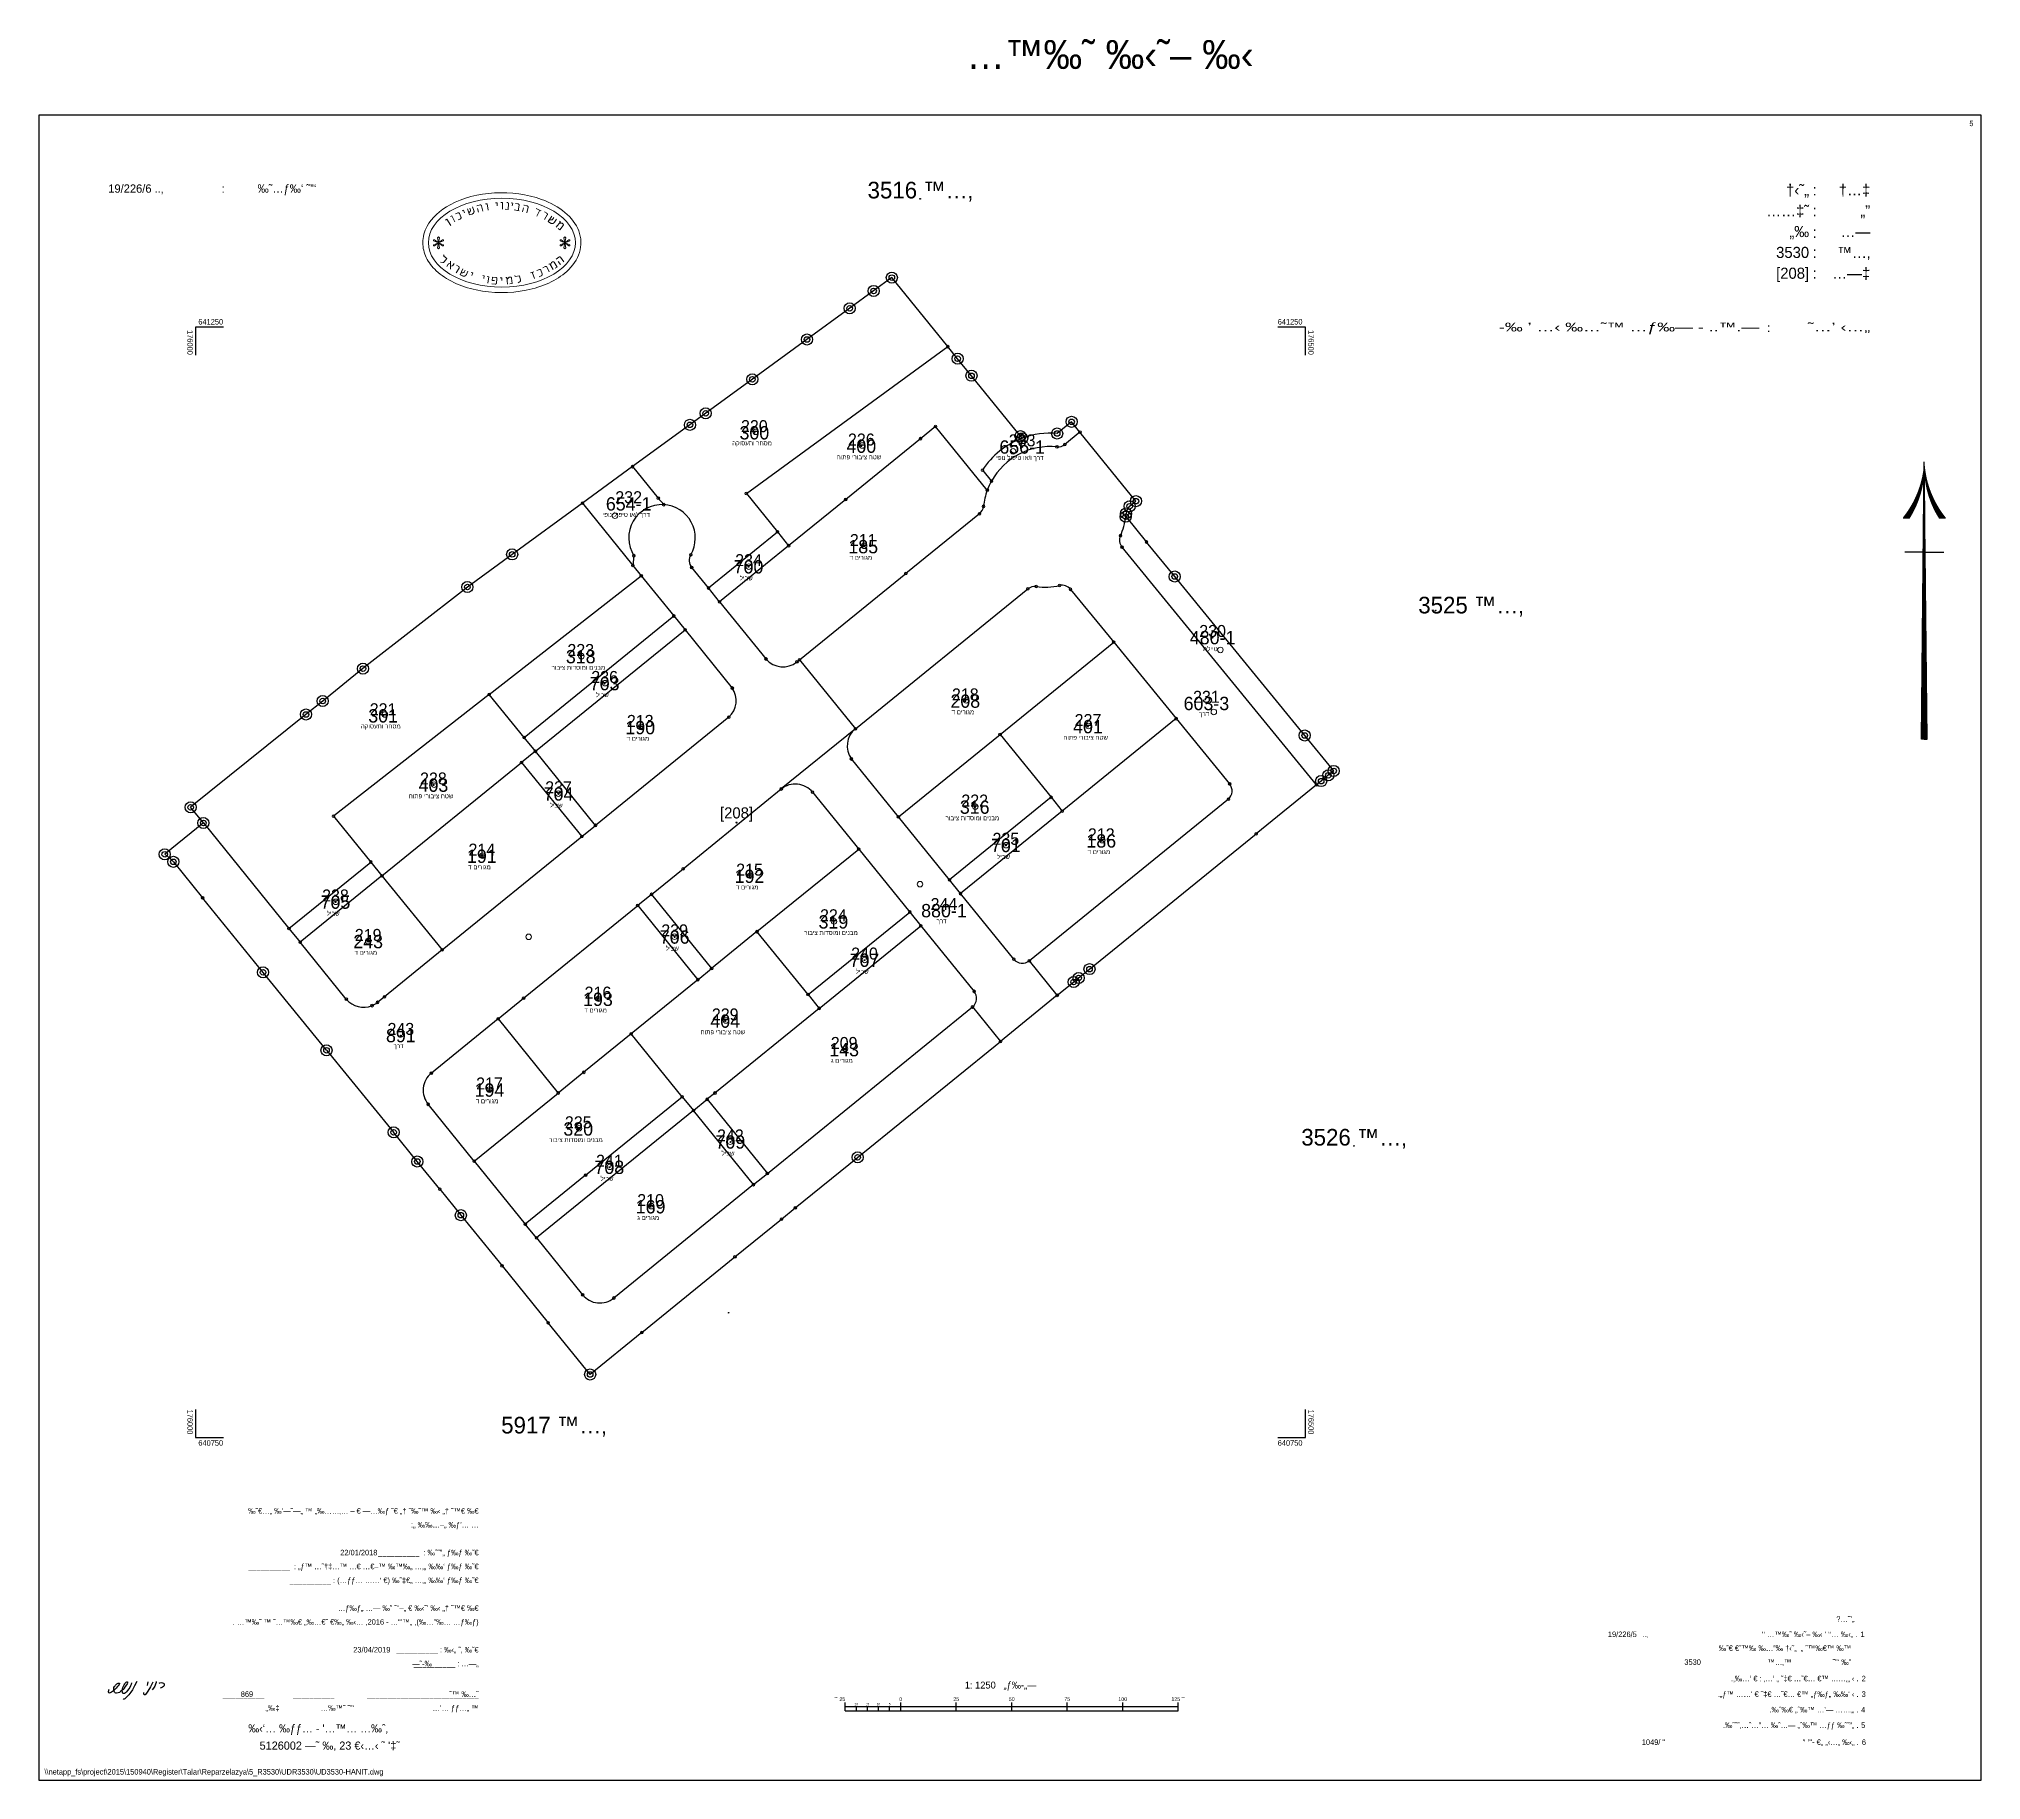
# Model space of a CAD drawing. Header units: metres. Extents: x 175929 to 176804, y 640596 to 641380.
import ezdxf
from ezdxf.enums import TextEntityAlignment as Align

# ---------------------------------------------------------------- set-up
doc = ezdxf.new("R2010")
doc.units = ezdxf.units.M
doc.header["$PDMODE"] = 1
doc.header["$PDSIZE"] = 1
for name, color, linetype, lineweight in [('C1603_0', 40, 'Continuous', 0), ('C1640', 7, 'Continuous', 0), ('C1642', 7, 'Continuous', 0), ('C1643', 7, 'Continuous', 0), ('pcls011', 4, 'Continuous', 0), ('Ud_NewPoints', 3, 'Continuous', 0)]:
    doc.layers.add(name, color=color, linetype=linetype, lineweight=lineweight)
for name, color, linetype in [('C1610_0', 2, 'Continuous'), ('C1650', 5, 'Continuous'), ('C1656', 5, 'Continuous'), ('C1660', 3, 'Continuous'), ('C1662', 7, 'Continuous'), ('C1680', 8, 'Continuous'), ('DRWT001', 2, 'Continuous'), ('Ud_NewParcels', 2, 'Continuous')]:
    doc.layers.add(name, color=color, linetype=linetype)
doc.styles.add('HEBTXT', font='HEBTXT.shx')
doc.styles.add('MD-2010', font='hebtxt', dxfattribs={"height": 2.5})
doc.styles.add('TAZAR_HEBTXT', font='HEBTXT')

msp = doc.modelspace()

# ---------------------------------------------------------------- texts
at = {"style": 'HEBTXT'}
msp.add_text('…™‰˜ ‰‹˜– ‰‹', height=13, dxfattribs=at).set_placement((176476.63, 641366.37), align=Align.RIGHT)
msp.add_text('…™‰˜ ‰‹˜– ‰‹', height=13, dxfattribs=at).set_placement((176476.63, 641366.37), align=Align.RIGHT)
at = {"layer": 'C1680', "style": 'HEBTXT'}
msp.add_text('5', height=2.5, dxfattribs=at).set_placement((176800.93, 641340.62), align=Align.RIGHT)
for s, p in [('641250', (176001.25, 641251.25)), ('641250', (176487.5, 641251.25)), ('640750', (176001.25, 640746.25)), ('640750', (176487.5, 640746.25)), ('\\\\netapp_fs\\project\\2015\\150940\\Register\\Talar\\Reparzelazya\\5_R3530\\UDR3530\\UD3530-HANIT.dwg', (175931.89, 640598.12))]:
    msp.add_text(s, height=2.5, dxfattribs=at).set_placement(p)
for s, p in [('176000', (175996.25, 641248.75)), ('176500', (176501.25, 641248.75)), ('176000', (175996.25, 640762.5)), ('176500', (176501.25, 640762.5))]:
    msp.add_text(s, height=2.5, rotation=270, dxfattribs=at).set_placement(p)
at = {"layer": 'DRWT001', "style": 'HEBTXT'}
for s, p in [("‰‹‘… ‰ƒƒ… - '…™… …‰ˆ‚", (176086.64, 640617.1)), ("5126002 —˜ ‰, 23 €‹…‹ ˜ '‡˜", (176092.03, 640609.35))]:
    msp.add_text(s, height=3.6576, dxfattribs=at).set_placement(p, align=Align.RIGHT)

# ---------------------------------------------------------------- blocks, each defined once
blk = doc.blocks.new('C1656')
at = {"color": 255}
blk.add_circle((0, 0), 0.05, dxfattribs=at)
at = {"style": 'HEBTXT'}
blk.add_attdef('TEXT', text='', height=3, dxfattribs=at).set_placement((0, 1.31), align=Align.MIDDLE)
blk = doc.blocks.new('Hatima_Roni')
at = {"color": 170, "flags": 128}
for points in [[(4.01, 4.56), (3.86, 3.96), (3.65, 3.47), (3.31, 2.87), (2.97, 2.34), (2.53, 1.76), (2.12, 1.31), (1.77, 0.96), (1.4, 0.69), (1.15, 0.63), (0.89, 0.66), (0.75, 0.87), (0.67, 1.17), (0.61, 1.9), (0.66, 2.4), (0.79, 2.88), (1.04, 3.35), (1.28, 3.83), (1.51, 4.19), (1.72, 4.45), (2.06, 4.78), (2.3, 4.87), (2.42, 4.88), (2.5, 4.84), (2.52, 4.67), (2.49, 4.45), (2.44, 4.18), (2.17, 3.76), (1.73, 3.2), (1.32, 2.63), (0.9, 2.16), (0.49, 1.76), (-0.02, 1.36), (-0.41, 1.09), (-0.9, 0.89), (-1.41, 0.81), (-1.72, 0.85), (-1.9, 0.96), (-2.12, 1.18), (-2.27, 1.56), (-2.41, 2.15), (-2.41, 2.54), (-2.35, 2.82), (-2.16, 3.17), (-1.96, 3.5), (-1.81, 3.67), (-1.47, 4.01), (-1.28, 4.17), (-1.13, 4.27), (-0.83, 4.38), (-0.57, 4.44), (-0.42, 4.43), (-0.37, 4.33), (-0.4, 4.17), (-0.51, 3.93), (-0.79, 3.47), (-1.17, 3.04), (-1.55, 2.62), (-2.06, 2.18), (-2.48, 1.8), (-2.87, 1.43), (-3.3, 1.12), (-3.7, 0.9), (-3.97, 0.82), (-4.16, 0.88), (-4.25, 0.99), (-4.31, 1.21), (-4.34, 1.45), (-4.27, 1.82), (-4.24, 1.99), (-4.14, 2.14)], [(5.82, 5.05), (5.06, 3.4), (4.27, 2.01), (3.71, 1.13), (2.97, 0.2), (2.1, -0.69), (1.54, -1.19), (1.28, -1.36), (1.07, -1.38), (0.95, -1.29)], [(11.66, 4.8), (10.82, 3.05), (9.89, 1.53), (9.38, 0.8), (8.84, 0.22), (8.65, 0.19), (8.49, 0.27), (8.41, 0.45), (8.4, 1.06)], [(9.85, 4.93), (9.76, 4.3), (9.58, 3.6)], [(12.9, 5.03), (12.85, 4.6), (12.64, 4.06), (12.35, 3.37), (11.87, 2.61), (11.39, 1.97)], [(13.98, 4.4), (14.16, 4.56), (14.6, 4.6), (15.07, 4.52), (15.52, 4.36), (15.69, 4.16), (15.75, 3.93), (15.77, 3.75), (15.71, 3.55), (15.63, 3.35), (15.46, 3.19), (15.11, 2.98), (14.66, 2.76), (14.27, 2.64)]]:
    blk.add_lwpolyline(points, dxfattribs=at)
blk = doc.blocks.new('C1610')
for radius in [1, 0.5]:
    blk.add_circle((0, 0, 1), radius)
at = {"color": 255}
blk.add_point((0, 0), dxfattribs=at)
at = {"style": 'HEBTXT'}
blk.add_attdef('POINT_NAME', text='', height=1.2, dxfattribs=at).set_placement((0, 1.5), align=Align.BOTTOM_CENTER)
blk.add_attdef('MARK_DESC', text='', height=1.2, dxfattribs=at).set_placement((0.03, -1.73), align=Align.TOP_CENTER)
at = {"style": 'HEBTXT', "flags": 1}
for tag, p in [('SOURCE', (0, -7.26)), ('CLASS', (0, -5.76)), ('MARK', (0, -4.26)), ('HEIGHT', (0, -10.26)), ('TOPO', (0, -8.76)), ('COMMENT', (0, -11.76))]:
    blk.add_attdef(tag, text='', height=1, dxfattribs=at).set_placement(p, align=Align.MIDDLE)
blk = doc.blocks.new('BORDER')
at = {"color": 0}
for p, q in [((1, 1), (0, 1)), ((0, 1), (0, 0)), ((1, 0), (1, 1)), ((0, 0), (1, 0))]:
    blk.add_line(p, q, dxfattribs=at)
blk = doc.blocks.new('UD_NoteCaption')
at = {"color": 0, "style": 'HEBTXT'}
blk.add_text('%%154…˜’„  ', height=5, dxfattribs=at).set_placement((0, 0), align=Align.RIGHT)
blk = doc.blocks.new('C1640')
at = {"style": 'HEBTXT'}
for s, height, p in [(':', 4, (-59.22, -25)), ('†…‡', 4, (-40, -25)), (':', 4, (-59.22, -32.5)), ('„”', 4, (-40, -32.5)), (':', 4, (-59.22, -40.31)), ('…—', 4, (-40, -40)), (':', 4, (-59.22, -47.5)), ('™…‚', 4, (-40, -47.5)), (':', 4, (-59.22, -55)), ('…—‡', 4, (-40, -55)), (':', 3.2, (-76, -75))]:
    blk.add_text(s, height=height, dxfattribs=at).set_placement(p, align=Align.TOP_RIGHT)
at = {"style": 'HEBTXT', "width": 1.5}
blk.add_text('˜…’ ‹…„', height=3.2, dxfattribs=at).set_placement((-40, -78), align=Align.RIGHT)
at = {"style": 'HEBTXT'}
for tag, p in [('REGION', (-62, -25)), ('COUNTY', (-62, -32.5)), ('SETTLEMENT', (-62, -40)), ('GUSH_NUM', (-62, -47.5)), ('PARCELS', (-62, -55))]:
    blk.add_attdef(tag, text='', height=4, dxfattribs=at).set_placement(p, align=Align.TOP_RIGHT)
at = {"style": 'HEBTXT', "flags": 1}
for tag, p in [('GRID_NAME', (-28, -27.94)), ('PROCESS_TYPE', (-28, -26.05)), ('SCALE', (-28, -29.71)), ('WORK_ORDER', (-27.78, -34.73)), ('SETTLEMENT_CODE', (-28, -38.9)), ('GENERAL_COMMENT', (-28, -40.9)), ('REGISTER_STATUS', (-28, -36.96))]:
    blk.add_attdef(tag, p, '', height=1, dxfattribs=at)
at = {"style": 'HEBTXT', "width": 1.5}
blk.add_attdef('ORDERER', text='', height=3.2, dxfattribs=at).set_placement((-80, -78), align=Align.RIGHT)
blk = doc.blocks.new('*X10')
at = {"color": 0}
for p, q in [((-20.52, -125.92), (-20.44, -125.92)), ((-20.52, -125.95), (-20.44, -125.95)), ((-20.52, -125.97), (-20.43, -125.97)), ((-20.52, -126), (-20.43, -126)), ((-20.51, -125.53), (-20.46, -125.53)), ((-20.51, -125.55), (-20.46, -125.55)), ((-20.51, -125.58), (-20.46, -125.58)), ((-20.51, -125.6), (-20.46, -125.6)), ((-20.51, -125.62), (-20.46, -125.62)), ((-20.51, -125.65), (-20.46, -125.65)), ((-20.51, -125.67), (-20.46, -125.67)), ((-20.51, -125.7), (-20.45, -125.7)), ((-20.51, -125.72), (-20.45, -125.72)), ((-20.51, -125.75), (-20.45, -125.75)), ((-20.51, -125.78), (-20.45, -125.78)), ((-20.51, -125.8), (-20.45, -125.8)), ((-20.51, -125.83), (-20.45, -125.83)), ((-20.51, -125.85), (-20.44, -125.85)), ((-20.51, -125.88), (-20.44, -125.88)), ((-20.51, -125.9), (-20.44, -125.9)), ((-20.5, -125.22), (-20.48, -125.22)), ((-20.5, -125.25), (-20.48, -125.25)), ((-20.5, -125.28), (-20.48, -125.28)), ((-20.5, -125.3), (-20.48, -125.3)), ((-20.5, -125.33), (-20.48, -125.33)), ((-20.5, -125.35), (-20.47, -125.35)), ((-20.5, -125.38), (-20.47, -125.38)), ((-20.5, -125.4), (-20.47, -125.4)), ((-20.5, -125.42), (-20.47, -125.42)), ((-20.5, -125.45), (-20.47, -125.45)), ((-20.5, -125.47), (-20.47, -125.47)), ((-20.5, -125.5), (-20.47, -125.5)), ((-20.49, -125.12), (-20.49, -125.12)), ((-20.49, -125.15), (-20.49, -125.15)), ((-20.49, -125.17), (-20.48, -125.17)), ((-20.49, -125.2), (-20.48, -125.2)), ((-20.52, -126.03), (-20.43, -126.03)), ((-20.52, -126.05), (-20.43, -126.05)), ((-20.52, -126.08), (-20.43, -126.08)), ((-20.52, -126.1), (-20.43, -126.1)), ((-20.52, -126.12), (-20.42, -126.12)), ((-20.52, -126.15), (-20.42, -126.15)), ((-20.52, -126.17), (-20.42, -126.17)), ((-20.52, -126.2), (-20.42, -126.2)), ((-20.52, -126.22), (-20.42, -126.22)), ((-20.52, -126.25), (-20.41, -126.25)), ((-20.52, -126.28), (-20.41, -126.28)), ((-20.52, -126.3), (-20.41, -126.3)), ((-20.52, -126.33), (-20.41, -126.33)), ((-20.52, -126.35), (-20.41, -126.35)), ((-20.52, -126.38), (-20.4, -126.38)), ((-20.52, -126.4), (-20.4, -126.4)), ((-20.52, -126.42), (-20.4, -126.42)), ((-20.52, -126.45), (-20.4, -126.45)), ((-20.52, -126.47), (-20.39, -126.47)), ((-20.52, -126.5), (-20.39, -126.5)), ((-20.52, -126.53), (-20.39, -126.53)), ((-20.52, -126.55), (-20.39, -126.55)), ((-20.52, -126.58), (-20.39, -126.58)), ((-20.52, -126.6), (-20.38, -126.6)), ((-20.52, -126.62), (-20.38, -126.62)), ((-20.52, -126.65), (-20.38, -126.65)), ((-20.52, -126.67), (-20.38, -126.67)), ((-20.52, -126.7), (-20.37, -126.7)), ((-20.52, -126.72), (-20.37, -126.72)), ((-20.52, -126.75), (-20.37, -126.75)), ((-20.52, -126.78), (-20.37, -126.78)), ((-20.52, -126.8), (-20.36, -126.8)), ((-20.52, -126.83), (-20.36, -126.83)), ((-20.52, -126.85), (-20.36, -126.85)), ((-20.52, -126.88), (-20.36, -126.88)), ((-20.52, -126.9), (-20.35, -126.9)), ((-20.52, -126.92), (-20.35, -126.92)), ((-20.52, -126.95), (-20.35, -126.95)), ((-20.52, -126.97), (-20.35, -126.97)), ((-20.52, -127), (-20.34, -127)), ((-20.52, -127.03), (-20.34, -127.03)), ((-20.52, -127.05), (-20.34, -127.05)), ((-20.52, -127.08), (-20.34, -127.08)), ((-20.52, -127.1), (-20.33, -127.1)), ((-20.52, -127.12), (-20.33, -127.12)), ((-20.52, -127.15), (-20.33, -127.15)), ((-20.52, -127.17), (-20.33, -127.17)), ((-20.52, -127.2), (-20.32, -127.2)), ((-20.52, -127.22), (-20.32, -127.22)), ((-20.51, -127.25), (-20.32, -127.25)), ((-20.51, -127.28), (-20.32, -127.28)), ((-20.51, -127.3), (-20.31, -127.3)), ((-20.51, -127.33), (-20.31, -127.33)), ((-20.51, -127.35), (-20.31, -127.35)), ((-20.51, -127.38), (-20.3, -127.38)), ((-20.51, -127.4), (-20.3, -127.4)), ((-20.51, -127.42), (-20.3, -127.42)), ((-20.51, -127.45), (-20.3, -127.45)), ((-20.51, -127.47), (-20.29, -127.47)), ((-20.51, -127.5), (-20.29, -127.5)), ((-20.51, -127.53), (-20.29, -127.53)), ((-20.51, -127.55), (-20.28, -127.55)), ((-20.51, -127.58), (-20.28, -127.58)), ((-20.51, -127.6), (-20.28, -127.6)), ((-20.51, -127.62), (-20.28, -127.62)), ((-20.51, -127.65), (-20.27, -127.65)), ((-20.5, -127.67), (-20.27, -127.67)), ((-20.5, -127.7), (-20.27, -127.7)), ((-20.5, -127.72), (-20.26, -127.72)), ((-20.5, -127.75), (-20.26, -127.75)), ((-20.5, -127.78), (-20.26, -127.78)), ((-20.5, -127.8), (-20.25, -127.8)), ((-20.5, -127.83), (-20.25, -127.83)), ((-20.5, -127.85), (-20.25, -127.85)), ((-20.5, -127.88), (-20.24, -127.88)), ((-20.5, -127.9), (-20.24, -127.9)), ((-20.5, -127.92), (-20.24, -127.92)), ((-20.49, -127.95), (-20.23, -127.95)), ((-20.49, -127.97), (-20.23, -127.97)), ((-20.49, -128), (-20.23, -128)), ((-20.49, -128.03), (-20.22, -128.03)), ((-20.49, -128.05), (-20.22, -128.05)), ((-20.49, -128.07), (-20.22, -128.07)), ((-20.49, -128.1), (-20.21, -128.1)), ((-20.49, -128.12), (-20.21, -128.12)), ((-20.49, -128.15), (-20.21, -128.15)), ((-20.49, -128.18), (-20.2, -128.18)), ((-20.48, -128.2), (-20.2, -128.2)), ((-20.48, -128.22), (-20.2, -128.22)), ((-20.48, -128.25), (-20.19, -128.25)), ((-20.48, -128.28), (-20.19, -128.28)), ((-20.48, -128.3), (-20.19, -128.3)), ((-20.48, -128.32), (-20.18, -128.32)), ((-20.48, -128.35), (-20.18, -128.35)), ((-20.48, -128.38), (-20.18, -128.38)), ((-20.47, -128.4), (-20.17, -128.4)), ((-20.47, -128.43), (-20.17, -128.43)), ((-20.47, -128.45), (-20.17, -128.45)), ((-20.47, -128.47), (-20.16, -128.47)), ((-20.47, -128.5), (-20.16, -128.5)), ((-20.47, -128.53), (-20.15, -128.53)), ((-20.47, -128.55), (-20.15, -128.55)), ((-20.46, -128.57), (-20.15, -128.57)), ((-20.46, -128.6), (-20.14, -128.6)), ((-20.46, -128.62), (-20.14, -128.62)), ((-20.46, -128.65), (-20.14, -128.65)), ((-20.46, -128.68), (-20.13, -128.68)), ((-20.46, -128.7), (-20.13, -128.7)), ((-20.46, -128.72), (-20.12, -128.72)), ((-20.45, -128.75), (-20.12, -128.75)), ((-20.45, -128.78), (-20.12, -128.78)), ((-20.45, -128.8), (-20.11, -128.8)), ((-20.45, -128.82), (-20.11, -128.82)), ((-20.45, -128.85), (-20.11, -128.85)), ((-20.45, -128.88), (-20.1, -128.88)), ((-20.44, -128.9), (-20.1, -128.9)), ((-20.44, -128.93), (-20.09, -128.93)), ((-20.44, -128.95), (-20.09, -128.95)), ((-20.44, -128.97), (-20.09, -128.97)), ((-20.44, -129), (-20.08, -129)), ((-20.44, -129.03), (-20.08, -129.03)), ((-20.43, -129.05), (-20.07, -129.05)), ((-20.43, -129.07), (-20.07, -129.07)), ((-20.43, -129.1), (-20.07, -129.1)), ((-20.43, -129.12), (-20.06, -129.12)), ((-20.43, -129.15), (-20.06, -129.15)), ((-20.43, -129.18), (-20.05, -129.18)), ((-20.42, -129.2), (-20.05, -129.2)), ((-20.42, -129.22), (-20.04, -129.22)), ((-20.42, -129.25), (-20.04, -129.25)), ((-20.42, -129.28), (-20.04, -129.28)), ((-20.42, -129.3), (-20.03, -129.3)), ((-20.41, -129.32), (-20.03, -129.32)), ((-20.41, -129.35), (-20.02, -129.35)), ((-20.41, -129.38), (-20.02, -129.38)), ((-20.41, -129.4), (-20.01, -129.4)), ((-20.41, -129.43), (-20.01, -129.43)), ((-20.4, -129.45), (-20.01, -129.45)), ((-20.4, -129.47), (-20, -129.47)), ((-20.4, -129.5), (-20, -129.5)), ((-20.4, -129.53), (-19.99, -129.53)), ((-20.4, -129.55), (-19.99, -129.55)), ((-20.39, -129.57), (-19.98, -129.57)), ((-20.39, -129.6), (-19.98, -129.6)), ((-20.39, -129.62), (-19.98, -129.62)), ((-20.39, -129.65), (-19.97, -129.65)), ((-20.38, -129.68), (-19.97, -129.68)), ((-20.38, -129.7), (-19.96, -129.7)), ((-20.38, -129.72), (-19.96, -129.72)), ((-20.38, -129.75), (-19.95, -129.75)), ((-20.38, -129.78), (-19.95, -129.78)), ((-20.37, -129.8), (-19.94, -129.8)), ((-20.37, -129.82), (-19.94, -129.82)), ((-20.37, -129.85), (-19.93, -129.85)), ((-20.37, -129.88), (-19.93, -129.88)), ((-20.36, -129.9), (-19.92, -129.9)), ((-20.36, -129.93), (-19.92, -129.93)), ((-20.36, -129.95), (-19.92, -129.95)), ((-20.36, -129.97), (-19.91, -129.97)), ((-20.35, -130), (-19.91, -130)), ((-20.35, -130.03), (-19.9, -130.03)), ((-20.35, -130.05), (-19.9, -130.05)), ((-20.35, -130.07), (-19.89, -130.07)), ((-20.34, -130.1), (-19.89, -130.1)), ((-20.34, -130.12), (-19.88, -130.12)), ((-20.34, -130.15), (-19.88, -130.15)), ((-20.34, -130.18), (-19.87, -130.18)), ((-20.33, -130.2), (-19.87, -130.2)), ((-20.33, -130.22), (-19.86, -130.22)), ((-20.33, -130.25), (-19.86, -130.25)), ((-20.33, -130.28), (-19.85, -130.28)), ((-20.32, -130.3), (-19.85, -130.3)), ((-20.32, -130.32), (-19.84, -130.32)), ((-20.32, -130.35), (-19.84, -130.35)), ((-20.31, -130.38), (-19.83, -130.38)), ((-20.31, -130.4), (-19.83, -130.4)), ((-20.31, -130.43), (-19.82, -130.43)), ((-20.31, -130.45), (-19.82, -130.45)), ((-20.3, -130.47), (-19.81, -130.47)), ((-20.3, -130.5), (-19.81, -130.5)), ((-20.3, -130.53), (-19.8, -130.53)), ((-20.3, -130.55), (-19.8, -130.55)), ((-20.29, -130.57), (-19.79, -130.57)), ((-20.29, -130.6), (-19.79, -130.6)), ((-20.29, -130.62), (-19.78, -130.62)), ((-20.28, -130.65), (-19.78, -130.65)), ((-20.28, -130.68), (-19.77, -130.68)), ((-20.28, -130.7), (-19.76, -130.7)), ((-20.27, -130.72), (-19.76, -130.72)), ((-20.27, -130.75), (-19.75, -130.75)), ((-20.27, -130.78), (-19.75, -130.78)), ((-20.27, -130.8), (-19.74, -130.8)), ((-20.26, -130.82), (-19.74, -130.82)), ((-20.26, -130.85), (-19.73, -130.85)), ((-20.26, -130.88), (-19.73, -130.88)), ((-20.25, -130.9), (-19.72, -130.9)), ((-20.25, -130.93), (-19.72, -130.93)), ((-20.25, -130.95), (-19.71, -130.95)), ((-20.24, -130.97), (-19.71, -130.97)), ((-20.24, -131), (-19.7, -131)), ((-20.24, -131.03), (-19.69, -131.03)), ((-20.23, -131.05), (-19.69, -131.05)), ((-20.23, -131.07), (-19.68, -131.07)), ((-20.23, -131.1), (-19.68, -131.1)), ((-20.22, -131.12), (-19.67, -131.12)), ((-20.22, -131.15), (-19.67, -131.15)), ((-20.22, -131.18), (-19.66, -131.18)), ((-20.21, -131.2), (-19.65, -131.2)), ((-20.21, -131.22), (-19.65, -131.22)), ((-20.21, -131.25), (-19.64, -131.25)), ((-20.2, -131.28), (-19.64, -131.28)), ((-20.2, -131.3), (-19.63, -131.3)), ((-20.2, -131.32), (-19.63, -131.32)), ((-20.19, -131.35), (-19.62, -131.35)), ((-20.19, -131.38), (-19.61, -131.38)), ((-20.19, -131.4), (-19.61, -131.4)), ((-20.18, -131.43), (-19.6, -131.43)), ((-20.18, -131.45), (-19.6, -131.45)), ((-20.18, -131.47), (-19.59, -131.47)), ((-20.17, -131.5), (-19.59, -131.5)), ((-20.17, -131.53), (-19.58, -131.53)), ((-20.17, -131.55), (-19.57, -131.55)), ((-20.16, -131.57), (-19.57, -131.57)), ((-20.16, -131.6), (-19.56, -131.6)), ((-20.16, -131.62), (-19.56, -131.62)), ((-20.15, -131.65), (-19.55, -131.65)), ((-20.15, -131.68), (-19.54, -131.68)), ((-20.14, -131.7), (-19.54, -131.7)), ((-20.14, -131.72), (-19.53, -131.72)), ((-20.14, -131.75), (-19.53, -131.75)), ((-20.13, -131.78), (-19.52, -131.78)), ((-20.13, -131.8), (-19.51, -131.8)), ((-20.13, -131.82), (-19.51, -131.82)), ((-20.12, -131.85), (-19.5, -131.85)), ((-20.12, -131.88), (-19.49, -131.88)), ((-20.11, -131.9), (-19.49, -131.9)), ((-20.11, -131.93), (-19.48, -131.93)), ((-20.11, -131.95), (-19.48, -131.95)), ((-20.1, -131.97), (-19.47, -131.97)), ((-20.1, -132), (-19.46, -132)), ((-20.1, -132.03), (-19.46, -132.03)), ((-20.09, -132.05), (-19.45, -132.05)), ((-20.09, -132.07), (-19.44, -132.07)), ((-20.08, -132.1), (-19.44, -132.1)), ((-20.08, -132.12), (-19.43, -132.12)), ((-20.08, -132.15), (-19.42, -132.15)), ((-20.07, -132.18), (-19.42, -132.18)), ((-20.07, -132.2), (-19.41, -132.2)), ((-20.06, -132.22), (-19.41, -132.22)), ((-20.06, -132.25), (-19.4, -132.25)), ((-20.05, -132.28), (-19.39, -132.28)), ((-20.05, -132.3), (-19.39, -132.3)), ((-20.05, -132.32), (-19.38, -132.32)), ((-20.04, -132.35), (-19.37, -132.35)), ((-20.04, -132.38), (-19.37, -132.38)), ((-20.03, -132.4), (-19.36, -132.4)), ((-20.03, -132.43), (-19.35, -132.43)), ((-20.03, -132.45), (-19.35, -132.45)), ((-20.02, -132.47), (-19.34, -132.47)), ((-20.02, -132.5), (-19.33, -132.5)), ((-20.01, -132.53), (-19.33, -132.53)), ((-20.01, -132.55), (-19.32, -132.55)), ((-20, -132.57), (-19.31, -132.57)), ((-20, -132.6), (-19.31, -132.6)), ((-20, -132.62), (-19.3, -132.62)), ((-19.99, -132.65), (-19.29, -132.65)), ((-19.99, -132.68), (-19.29, -132.68)), ((-19.98, -132.7), (-19.28, -132.7)), ((-19.98, -132.72), (-19.27, -132.72)), ((-19.97, -132.75), (-19.26, -132.75)), ((-19.97, -132.78), (-19.26, -132.78)), ((-19.96, -132.8), (-19.25, -132.8)), ((-19.96, -132.82), (-19.24, -132.82)), ((-19.95, -132.85), (-19.24, -132.85)), ((-19.95, -132.88), (-19.23, -132.88)), ((-19.95, -132.9), (-19.22, -132.9)), ((-19.94, -132.93), (-19.22, -132.93)), ((-19.94, -132.95), (-19.21, -132.95)), ((-19.93, -132.97), (-19.2, -132.97)), ((-19.93, -133), (-19.19, -133)), ((-19.92, -133.03), (-19.19, -133.03)), ((-19.92, -133.05), (-19.18, -133.05)), ((-19.91, -133.07), (-19.17, -133.07)), ((-19.91, -133.1), (-19.17, -133.1)), ((-19.9, -133.12), (-19.16, -133.12)), ((-19.9, -133.15), (-19.15, -133.15)), ((-19.89, -133.18), (-19.14, -133.18)), ((-19.89, -133.2), (-19.14, -133.2)), ((-19.88, -133.22), (-19.13, -133.22)), ((-19.88, -133.25), (-19.12, -133.25)), ((-19.87, -133.28), (-19.12, -133.28)), ((-19.87, -133.3), (-19.11, -133.3)), ((-19.86, -133.32), (-19.1, -133.32)), ((-19.86, -133.35), (-19.09, -133.35)), ((-19.86, -133.38), (-19.09, -133.38)), ((-19.85, -133.4), (-19.08, -133.4)), ((-19.85, -133.43), (-19.07, -133.43)), ((-19.84, -133.45), (-19.06, -133.45)), ((-19.84, -133.47), (-19.06, -133.47)), ((-19.83, -133.5), (-19.05, -133.5)), ((-19.83, -133.53), (-19.04, -133.53)), ((-19.82, -133.55), (-19.03, -133.55)), ((-19.81, -133.57), (-19.03, -133.57)), ((-19.81, -133.6), (-19.02, -133.6)), ((-19.8, -133.62), (-19.01, -133.62)), ((-19.8, -133.65), (-19, -133.65)), ((-19.79, -133.68), (-19, -133.68)), ((-19.79, -133.7), (-18.99, -133.7)), ((-19.78, -133.72), (-18.98, -133.72)), ((-19.78, -133.75), (-18.97, -133.75)), ((-19.77, -133.78), (-18.97, -133.78)), ((-19.77, -133.8), (-18.96, -133.8)), ((-19.76, -133.82), (-18.95, -133.82)), ((-19.76, -133.85), (-18.94, -133.85)), ((-19.75, -133.88), (-18.93, -133.88)), ((-19.75, -133.9), (-18.93, -133.9)), ((-19.74, -133.93), (-18.92, -133.93)), ((-19.74, -133.95), (-18.91, -133.95)), ((-19.73, -133.97), (-18.9, -133.97)), ((-19.73, -134), (-18.89, -134)), ((-19.72, -134.03), (-18.89, -134.03)), ((-19.71, -134.05), (-18.88, -134.05)), ((-19.71, -134.07), (-18.87, -134.07)), ((-19.7, -134.1), (-18.86, -134.1)), ((-19.7, -134.12), (-18.86, -134.12)), ((-19.69, -134.15), (-18.85, -134.15)), ((-19.69, -134.18), (-18.84, -134.18)), ((-19.68, -134.2), (-18.83, -134.2)), ((-19.68, -134.22), (-18.82, -134.22)), ((-19.67, -134.25), (-18.81, -134.25)), ((-19.66, -134.28), (-18.81, -134.28)), ((-19.66, -134.3), (-18.8, -134.3)), ((-19.65, -134.32), (-18.79, -134.32)), ((-19.65, -134.35), (-18.78, -134.35)), ((-19.64, -134.38), (-18.77, -134.38)), ((-19.64, -134.4), (-18.77, -134.4)), ((-19.63, -134.43), (-18.76, -134.43)), ((-19.62, -134.45), (-18.75, -134.45)), ((-19.62, -134.47), (-18.74, -134.47)), ((-19.61, -134.5), (-18.73, -134.5)), ((-19.61, -134.53), (-18.72, -134.53)), ((-19.6, -134.55), (-18.72, -134.55)), ((-19.6, -134.57), (-18.71, -134.57)), ((-19.59, -134.6), (-18.7, -134.6)), ((-19.58, -134.62), (-18.69, -134.62)), ((-19.58, -134.65), (-18.68, -134.65)), ((-19.57, -134.68), (-18.67, -134.68)), ((-19.57, -134.7), (-18.67, -134.7)), ((-19.56, -134.72), (-18.66, -134.72)), ((-19.55, -134.75), (-18.65, -134.75)), ((-19.55, -134.78), (-18.64, -134.78)), ((-19.54, -134.8), (-18.63, -134.8)), ((-19.54, -134.82), (-18.62, -134.82)), ((-19.53, -134.85), (-18.61, -134.85)), ((-19.52, -134.88), (-18.61, -134.88)), ((-19.52, -134.9), (-18.6, -134.9)), ((-19.51, -134.93), (-18.59, -134.93)), ((-19.51, -134.95), (-18.58, -134.95)), ((-19.5, -134.97), (-18.57, -134.97)), ((-19.49, -135), (-18.56, -135)), ((-19.49, -135.03), (-18.55, -135.03)), ((-19.48, -135.05), (-18.54, -135.05)), ((-19.47, -135.07), (-18.54, -135.07)), ((-19.47, -135.1), (-18.53, -135.1)), ((-19.46, -135.12), (-18.52, -135.12)), ((-19.46, -135.15), (-18.51, -135.15)), ((-19.45, -135.18), (-18.5, -135.18)), ((-19.44, -135.2), (-18.49, -135.2)), ((-19.44, -135.22), (-18.48, -135.22)), ((-19.43, -135.25), (-18.47, -135.25)), ((-19.42, -135.28), (-18.46, -135.28)), ((-19.42, -135.3), (-18.46, -135.3)), ((-19.41, -135.32), (-18.45, -135.32)), ((-19.4, -135.35), (-18.44, -135.35)), ((-19.4, -135.38), (-18.43, -135.38)), ((-19.39, -135.4), (-18.42, -135.4)), ((-19.38, -135.43), (-18.41, -135.43)), ((-19.38, -135.45), (-18.4, -135.45)), ((-19.37, -135.47), (-18.39, -135.47)), ((-19.36, -135.5), (-18.38, -135.5)), ((-19.36, -135.53), (-18.37, -135.53)), ((-19.35, -135.55), (-18.36, -135.55)), ((-19.35, -135.57), (-18.35, -135.57)), ((-19.34, -135.6), (-18.35, -135.6)), ((-19.33, -135.62), (-18.34, -135.62)), ((-19.33, -135.65), (-18.33, -135.65)), ((-19.32, -135.68), (-18.32, -135.68)), ((-19.31, -135.7), (-18.31, -135.7)), ((-19.3, -135.72), (-18.3, -135.72)), ((-19.3, -135.75), (-18.29, -135.75)), ((-19.29, -135.78), (-18.28, -135.78)), ((-19.28, -135.8), (-18.27, -135.8)), ((-19.28, -135.82), (-18.26, -135.82)), ((-19.27, -135.85), (-18.25, -135.85)), ((-19.26, -135.88), (-18.24, -135.88)), ((-19.26, -135.9), (-18.23, -135.9)), ((-19.25, -135.93), (-18.22, -135.93)), ((-19.24, -135.95), (-18.21, -135.95)), ((-19.24, -135.97), (-18.2, -135.97)), ((-19.23, -136), (-18.19, -136)), ((-19.22, -136.03), (-18.19, -136.03)), ((-19.22, -136.05), (-18.18, -136.05)), ((-19.21, -136.07), (-18.17, -136.07)), ((-19.2, -136.1), (-18.16, -136.1)), ((-19.19, -136.12), (-18.15, -136.12)), ((-19.19, -136.15), (-18.14, -136.15)), ((-19.18, -136.18), (-18.13, -136.18)), ((-19.17, -136.2), (-18.12, -136.2)), ((-19.17, -136.22), (-18.11, -136.22)), ((-19.16, -136.25), (-18.1, -136.25)), ((-19.15, -136.28), (-18.09, -136.28)), ((-19.14, -136.3), (-18.08, -136.3)), ((-19.14, -136.32), (-18.07, -136.32)), ((-19.13, -136.35), (-18.06, -136.35)), ((-19.12, -136.38), (-18.05, -136.38)), ((-19.11, -136.4), (-18.04, -136.4)), ((-19.11, -136.43), (-18.03, -136.43)), ((-19.1, -136.45), (-18.02, -136.45)), ((-19.09, -136.47), (-18.01, -136.47)), ((-19.09, -136.5), (-18, -136.5)), ((-19.08, -136.53), (-17.99, -136.53)), ((-19.07, -136.55), (-17.98, -136.55)), ((-19.06, -136.57), (-17.97, -136.57)), ((-19.06, -136.6), (-17.96, -136.6)), ((-19.05, -136.62), (-17.95, -136.62)), ((-19.04, -136.65), (-17.94, -136.65)), ((-19.03, -136.68), (-17.93, -136.68)), ((-19.03, -136.7), (-17.92, -136.7)), ((-19.02, -136.72), (-17.91, -136.72)), ((-19.01, -136.75), (-17.9, -136.75)), ((-19, -136.78), (-17.89, -136.78)), ((-19, -136.8), (-17.88, -136.8)), ((-18.99, -136.82), (-17.87, -136.82)), ((-18.98, -136.85), (-17.86, -136.85)), ((-18.97, -136.88), (-17.84, -136.88)), ((-18.96, -136.9), (-17.83, -136.9)), ((-18.96, -136.93), (-17.82, -136.93)), ((-18.95, -136.95), (-17.81, -136.95)), ((-18.94, -136.97), (-17.8, -136.97)), ((-18.93, -137), (-17.79, -137)), ((-18.93, -137.03), (-17.78, -137.03)), ((-18.92, -137.05), (-17.77, -137.05)), ((-18.91, -137.07), (-17.76, -137.07)), ((-18.9, -137.1), (-17.75, -137.1)), ((-18.89, -137.12), (-17.74, -137.12)), ((-18.89, -137.15), (-17.73, -137.15)), ((-18.88, -137.18), (-17.72, -137.18)), ((-18.87, -137.2), (-17.71, -137.2)), ((-18.86, -137.22), (-17.7, -137.22)), ((-18.85, -137.25), (-17.69, -137.25)), ((-18.85, -137.28), (-17.68, -137.28)), ((-18.84, -137.3), (-17.66, -137.3)), ((-18.83, -137.32), (-17.65, -137.32)), ((-18.82, -137.35), (-17.64, -137.35)), ((-18.81, -137.38), (-17.63, -137.38)), ((-18.81, -137.4), (-17.62, -137.4)), ((-18.8, -137.43), (-17.61, -137.43)), ((-18.79, -137.45), (-17.6, -137.45)), ((-18.78, -137.47), (-17.59, -137.47)), ((-18.77, -137.5), (-17.58, -137.5)), ((-18.76, -137.53), (-17.57, -137.53)), ((-18.76, -137.55), (-17.56, -137.55)), ((-18.75, -137.57), (-17.55, -137.57)), ((-18.74, -137.6), (-17.53, -137.6)), ((-18.73, -137.62), (-17.52, -137.62)), ((-18.72, -137.65), (-17.51, -137.65)), ((-18.72, -137.68), (-17.5, -137.68)), ((-18.71, -137.7), (-17.49, -137.7)), ((-18.7, -137.72), (-17.48, -137.72)), ((-18.69, -137.75), (-17.47, -137.75)), ((-18.68, -137.78), (-17.46, -137.78)), ((-18.67, -137.8), (-17.44, -137.8)), ((-18.66, -137.82), (-17.43, -137.82)), ((-18.66, -137.85), (-17.42, -137.85)), ((-18.65, -137.88), (-17.41, -137.88)), ((-18.64, -137.9), (-17.4, -137.9)), ((-18.63, -137.93), (-17.39, -137.93)), ((-18.62, -137.95), (-17.38, -137.95)), ((-18.61, -137.97), (-17.37, -137.97)), ((-18.6, -138), (-17.35, -138)), ((-18.6, -138.03), (-17.34, -138.03)), ((-18.59, -138.05), (-17.33, -138.05)), ((-18.58, -138.07), (-17.32, -138.07)), ((-18.57, -138.1), (-17.31, -138.1)), ((-18.56, -138.12), (-17.3, -138.12)), ((-18.55, -138.15), (-17.29, -138.15)), ((-18.54, -138.18), (-17.27, -138.18)), ((-18.53, -138.2), (-17.26, -138.2)), ((-18.53, -138.22), (-17.25, -138.22)), ((-18.52, -138.25), (-17.24, -138.25)), ((-18.51, -138.28), (-17.23, -138.28)), ((-18.5, -138.3), (-17.22, -138.3)), ((-18.49, -138.32), (-17.2, -138.32)), ((-18.48, -138.35), (-17.19, -138.35)), ((-18.47, -138.38), (-17.18, -138.38)), ((-18.46, -138.4), (-17.17, -138.4)), ((-18.45, -138.43), (-17.16, -138.43)), ((-18.45, -138.45), (-17.14, -138.45)), ((-18.44, -138.47), (-17.13, -138.47)), ((-18.43, -138.5), (-17.12, -138.5)), ((-18.42, -138.53), (-17.11, -138.53)), ((-18.41, -138.55), (-17.1, -138.55)), ((-18.4, -138.57), (-17.08, -138.57)), ((-18.39, -138.6), (-17.07, -138.6)), ((-18.38, -138.62), (-17.06, -138.62)), ((-18.37, -138.65), (-17.05, -138.65)), ((-18.36, -138.68), (-17.04, -138.68)), ((-18.35, -138.7), (-17.02, -138.7)), ((-18.35, -138.72), (-17.01, -138.72)), ((-18.34, -138.75), (-17, -138.75)), ((-18.33, -138.78), (-16.99, -138.78)), ((-18.32, -138.8), (-16.98, -138.8)), ((-18.31, -138.82), (-16.96, -138.82)), ((-18.3, -138.85), (-16.95, -138.85)), ((-18.29, -138.88), (-16.94, -138.88)), ((-18.28, -138.9), (-16.93, -138.9)), ((-18.27, -138.93), (-16.91, -138.93)), ((-18.26, -138.95), (-16.9, -138.95)), ((-18.25, -138.97), (-16.89, -138.97)), ((-18.24, -139), (-16.88, -139)), ((-18.23, -139.03), (-16.87, -139.03)), ((-18.22, -139.05), (-16.85, -139.05)), ((-18.21, -139.07), (-16.84, -139.07)), ((-18.2, -139.1), (-16.83, -139.1)), ((-18.19, -139.12), (-16.82, -139.12)), ((-18.18, -139.15), (-16.8, -139.15)), ((-18.18, -139.18), (-16.79, -139.18)), ((-18.17, -139.2), (-16.78, -139.2)), ((-18.16, -139.22), (-16.76, -139.22)), ((-18.15, -139.25), (-16.75, -139.25)), ((-18.14, -139.28), (-16.74, -139.28)), ((-18.13, -139.3), (-16.73, -139.3)), ((-18.12, -139.32), (-16.71, -139.32)), ((-18.11, -139.35), (-16.7, -139.35)), ((-18.1, -139.38), (-16.69, -139.38)), ((-18.09, -139.4), (-16.68, -139.4)), ((-18.08, -139.43), (-16.66, -139.43)), ((-18.07, -139.45), (-16.65, -139.45)), ((-18.06, -139.47), (-16.64, -139.47)), ((-18.05, -139.5), (-16.62, -139.5)), ((-18.04, -139.53), (-16.61, -139.53)), ((-18.03, -139.55), (-16.6, -139.55)), ((-18.02, -139.57), (-16.59, -139.57)), ((-18.01, -139.6), (-16.57, -139.6)), ((-18, -139.62), (-16.56, -139.62)), ((-17.99, -139.65), (-16.55, -139.65)), ((-17.98, -139.68), (-16.53, -139.68)), ((-17.97, -139.7), (-16.52, -139.7)), ((-17.96, -139.72), (-16.51, -139.72)), ((-17.95, -139.75), (-16.49, -139.75)), ((-17.94, -139.78), (-16.48, -139.78)), ((-17.93, -139.8), (-16.47, -139.8)), ((-17.92, -139.82), (-16.45, -139.82)), ((-17.91, -139.85), (-16.44, -139.85)), ((-17.9, -139.88), (-16.43, -139.88)), ((-17.89, -139.9), (-16.41, -139.9)), ((-17.88, -139.93), (-16.4, -139.93)), ((-17.87, -139.95), (-16.39, -139.95)), ((-17.86, -139.97), (-16.37, -139.97)), ((-17.84, -140), (-16.36, -140)), ((-17.83, -140.03), (-16.35, -140.03)), ((-17.82, -140.05), (-16.33, -140.05)), ((-17.81, -140.07), (-16.32, -140.07)), ((-17.8, -140.1), (-16.31, -140.1)), ((-17.79, -140.12), (-16.29, -140.12)), ((-17.78, -140.15), (-16.28, -140.15)), ((-17.77, -140.18), (-16.27, -140.18)), ((-17.76, -140.2), (-16.25, -140.2)), ((-17.75, -140.22), (-16.24, -140.22)), ((-17.74, -140.25), (-16.23, -140.25)), ((-17.73, -140.28), (-16.21, -140.28)), ((-17.72, -140.3), (-16.2, -140.3)), ((-17.71, -140.32), (-16.18, -140.32)), ((-17.7, -140.35), (-16.17, -140.35)), ((-17.69, -140.38), (-16.16, -140.38)), ((-17.68, -140.4), (-16.14, -140.4)), ((-17.66, -140.43), (-16.13, -140.43)), ((-17.65, -140.45), (-16.12, -140.45)), ((-17.64, -140.47), (-16.1, -140.47)), ((-17.63, -140.5), (-16.09, -140.5)), ((-17.62, -140.53), (-16.07, -140.53)), ((-17.61, -140.55), (-16.06, -140.55)), ((-17.6, -140.57), (-16.05, -140.57)), ((-17.59, -140.6), (-16.03, -140.6)), ((-17.58, -140.62), (-16.02, -140.62)), ((-17.57, -140.65), (-16, -140.65)), ((-17.56, -140.68), (-15.99, -140.68)), ((-17.54, -140.7), (-15.98, -140.7)), ((-17.53, -140.72), (-15.96, -140.72)), ((-17.52, -140.75), (-15.95, -140.75)), ((-17.51, -140.78), (-15.93, -140.78)), ((-17.5, -140.8), (-15.92, -140.8)), ((-17.49, -140.82), (-15.9, -140.82)), ((-17.48, -140.85), (-15.89, -140.85)), ((-17.47, -140.88), (-15.88, -140.88)), ((-17.46, -140.9), (-15.86, -140.9)), ((-17.44, -140.93), (-15.85, -140.93)), ((-17.43, -140.95), (-15.83, -140.95)), ((-17.42, -140.97), (-15.82, -140.97)), ((-17.41, -141), (-15.8, -141)), ((-17.4, -141.03), (-15.79, -141.03)), ((-17.39, -141.05), (-15.77, -141.05)), ((-17.38, -141.07), (-15.76, -141.07)), ((-17.37, -141.1), (-15.75, -141.1)), ((-17.35, -141.12), (-15.73, -141.12)), ((-17.34, -141.15), (-15.72, -141.15)), ((-17.33, -141.18), (-15.7, -141.18)), ((-17.32, -141.2), (-15.69, -141.2)), ((-17.31, -141.22), (-15.67, -141.22)), ((-17.3, -141.25), (-15.66, -141.25)), ((-17.28, -141.28), (-15.64, -141.28)), ((-17.27, -141.3), (-15.63, -141.3)), ((-17.26, -141.32), (-15.61, -141.32)), ((-17.25, -141.35), (-15.6, -141.35)), ((-17.24, -141.38), (-15.58, -141.38)), ((-17.23, -141.4), (-15.57, -141.4)), ((-17.22, -141.43), (-15.55, -141.43)), ((-17.2, -141.45), (-15.54, -141.45)), ((-17.19, -141.47), (-15.52, -141.47)), ((-17.18, -141.5), (-15.51, -141.5)), ((-17.17, -141.53), (-15.49, -141.53)), ((-17.16, -141.55), (-15.48, -141.55)), ((-17.14, -141.57), (-15.46, -141.57)), ((-17.13, -141.6), (-15.45, -141.6)), ((-17.12, -141.62), (-15.43, -141.62)), ((-17.11, -141.65), (-15.42, -141.65)), ((-17.1, -141.68), (-15.4, -141.68)), ((-17.08, -141.7), (-15.39, -141.7)), ((-17.07, -141.72), (-15.37, -141.72)), ((-17.06, -141.75), (-15.36, -141.75)), ((-17.05, -141.78), (-15.34, -141.78)), ((-17.04, -141.8), (-15.33, -141.8)), ((-17.02, -141.82), (-15.31, -141.82)), ((-17.01, -141.85), (-15.29, -141.85)), ((-17, -141.88), (-15.28, -141.88)), ((-16.99, -141.9), (-15.26, -141.9)), ((-16.98, -141.93), (-15.25, -141.93)), ((-16.96, -141.95), (-15.23, -141.95)), ((-16.95, -141.97), (-15.22, -141.97)), ((-16.94, -142), (-15.2, -142)), ((-16.93, -142.03), (-15.19, -142.03)), ((-16.91, -142.05), (-15.17, -142.05)), ((-16.9, -142.07), (-15.15, -142.07)), ((-16.89, -142.1), (-15.14, -142.1)), ((-16.88, -142.12), (-15.12, -142.12)), ((-16.87, -142.15), (-15.11, -142.15)), ((-16.85, -142.18), (-15.09, -142.18)), ((-16.84, -142.2), (-15.08, -142.2)), ((-16.83, -142.22), (-15.06, -142.22)), ((-16.82, -142.25), (-15.04, -142.25)), ((-16.8, -142.28), (-15.03, -142.28)), ((-16.79, -142.3), (-15.01, -142.3)), ((-16.78, -142.32), (-15, -142.32)), ((-16.76, -142.35), (-14.98, -142.35)), ((-16.75, -142.38), (-14.96, -142.38)), ((-16.74, -142.4), (-14.95, -142.4)), ((-16.73, -142.43), (-14.93, -142.43)), ((-16.71, -142.45), (-14.92, -142.45)), ((-16.7, -142.47), (-14.9, -142.47)), ((-16.69, -142.5), (-14.88, -142.5)), ((-16.68, -142.53), (-14.87, -142.53)), ((-16.66, -142.55), (-14.85, -142.55)), ((-16.65, -142.57), (-14.83, -142.57)), ((-16.64, -142.6), (-14.82, -142.6)), ((-16.62, -142.62), (-14.8, -142.62)), ((-16.61, -142.65), (-14.78, -142.65)), ((-16.6, -142.68), (-14.77, -142.68)), ((-16.59, -142.7), (-14.75, -142.7)), ((-16.57, -142.72), (-14.74, -142.72)), ((-16.56, -142.75), (-14.72, -142.75)), ((-16.55, -142.78), (-14.7, -142.78)), ((-16.53, -142.8), (-14.69, -142.8)), ((-16.52, -142.82), (-14.67, -142.82)), ((-16.51, -142.85), (-14.65, -142.85)), ((-16.49, -142.88), (-14.64, -142.88)), ((-16.48, -142.9), (-14.62, -142.9)), ((-16.47, -142.93), (-14.6, -142.93)), ((-16.45, -142.95), (-14.59, -142.95)), ((-16.44, -142.97), (-14.57, -142.97)), ((-16.43, -143), (-14.55, -143)), ((-16.41, -143.03), (-14.54, -143.03)), ((-16.4, -143.05), (-14.52, -143.05)), ((-16.39, -143.07), (-14.5, -143.07)), ((-16.37, -143.1), (-14.48, -143.1)), ((-16.36, -143.12), (-14.47, -143.12)), ((-16.35, -143.15), (-14.45, -143.15)), ((-16.33, -143.18), (-14.43, -143.18)), ((-16.32, -143.2), (-14.42, -143.2)), ((-16.31, -143.22), (-14.4, -143.22)), ((-16.29, -143.25), (-14.38, -143.25)), ((-16.28, -143.28), (-14.37, -143.28)), ((-16.27, -143.3), (-14.35, -143.3)), ((-16.25, -143.32), (-14.33, -143.32)), ((-16.24, -143.35), (-14.31, -143.35)), ((-16.23, -143.38), (-14.3, -143.38)), ((-16.21, -143.4), (-14.28, -143.4)), ((-16.2, -143.43), (-14.26, -143.43)), ((-16.18, -143.45), (-14.24, -143.45)), ((-16.17, -143.47), (-14.23, -143.47)), ((-16.16, -143.5), (-14.21, -143.5)), ((-16.14, -143.53), (-14.19, -143.53)), ((-16.13, -143.55), (-14.17, -143.55)), ((-16.12, -143.57), (-14.16, -143.57)), ((-16.1, -143.6), (-14.14, -143.6)), ((-16.09, -143.62), (-14.12, -143.62)), ((-16.07, -143.65), (-14.1, -143.65)), ((-16.06, -143.68), (-14.09, -143.68)), ((-16.05, -143.7), (-14.07, -143.7)), ((-16.03, -143.72), (-14.05, -143.72)), ((-16.02, -143.75), (-14.03, -143.75)), ((-16, -143.78), (-14.02, -143.78)), ((-15.99, -143.8), (-14, -143.8)), ((-15.97, -143.82), (-13.98, -143.82)), ((-15.96, -143.85), (-13.96, -143.85)), ((-15.95, -143.88), (-13.94, -143.88)), ((-15.93, -143.9), (-13.93, -143.9)), ((-15.92, -143.93), (-13.91, -143.93)), ((-15.9, -143.95), (-13.89, -143.95)), ((-15.89, -143.97), (-13.87, -143.97)), ((-15.88, -144), (-13.85, -144)), ((-15.86, -144.03), (-13.84, -144.03)), ((-15.85, -144.05), (-13.82, -144.05)), ((-15.83, -144.07), (-13.8, -144.07)), ((-15.82, -144.1), (-13.78, -144.1)), ((-15.8, -144.12), (-13.76, -144.12)), ((-15.79, -144.15), (-13.74, -144.15)), ((-15.77, -144.18), (-13.73, -144.18)), ((-15.76, -144.2), (-13.71, -144.2)), ((-15.74, -144.22), (-13.69, -144.22)), ((-15.73, -144.25), (-13.67, -144.25)), ((-15.72, -144.28), (-13.65, -144.28)), ((-15.7, -144.3), (-13.63, -144.3)), ((-15.69, -144.32), (-13.61, -144.32)), ((-15.67, -144.35), (-13.6, -144.35)), ((-15.66, -144.38), (-13.58, -144.38)), ((-15.64, -144.4), (-13.56, -144.4)), ((-15.63, -144.43), (-13.54, -144.43)), ((-15.61, -144.45), (-13.52, -144.45)), ((-15.6, -144.47), (-13.5, -144.47)), ((-15.58, -144.5), (-13.48, -144.5)), ((-15.57, -144.53), (-13.47, -144.53)), ((-15.55, -144.55), (-13.45, -144.55)), ((-15.54, -144.57), (-13.43, -144.57)), ((-15.52, -144.6), (-13.41, -144.6)), ((-15.51, -144.62), (-13.39, -144.62)), ((-15.49, -144.65), (-13.37, -144.65)), ((-15.48, -144.68), (-13.35, -144.68)), ((-15.46, -144.7), (-13.33, -144.7)), ((-15.45, -144.72), (-13.31, -144.72)), ((-15.43, -144.75), (-13.29, -144.75)), ((-15.42, -144.78), (-13.27, -144.78)), ((-15.4, -144.8), (-13.26, -144.8)), ((-15.39, -144.82), (-13.24, -144.82)), ((-15.37, -144.85), (-13.22, -144.85)), ((-15.36, -144.88), (-13.2, -144.88)), ((-15.34, -144.9), (-13.18, -144.9)), ((-15.32, -144.93), (-13.16, -144.93)), ((-15.31, -144.95), (-13.14, -144.95)), ((-15.29, -144.97), (-13.12, -144.97)), ((-15.28, -145), (-13.1, -145)), ((-15.26, -145.03), (-13.08, -145.03)), ((-15.25, -145.05), (-13.06, -145.05)), ((-15.23, -145.07), (-13.04, -145.07)), ((-15.22, -145.1), (-13.02, -145.1)), ((-15.2, -145.12), (-13, -145.12)), ((-15.18, -145.15), (-12.98, -145.15)), ((-15.17, -145.18), (-12.96, -145.18)), ((-15.15, -145.2), (-12.94, -145.2)), ((-15.14, -145.22), (-12.92, -145.22)), ((-15.12, -145.25), (-12.9, -145.25)), ((-15.11, -145.28), (-12.88, -145.28))]:
    blk.add_line(p, q, dxfattribs=at)
blk = doc.blocks.new('*X11')
at = {"color": 0}
for p, q in [((-20.54, -125.88), (-20.46, -125.88)), ((-20.54, -125.9), (-20.46, -125.9)), ((-20.54, -125.92), (-20.46, -125.92)), ((-20.54, -125.95), (-20.46, -125.95)), ((-20.54, -125.97), (-20.46, -125.97)), ((-20.54, -126), (-20.46, -126)), ((-20.53, -125.72), (-20.47, -125.72)), ((-20.53, -125.75), (-20.47, -125.75)), ((-20.53, -125.78), (-20.47, -125.78)), ((-20.53, -125.8), (-20.46, -125.8)), ((-20.53, -125.83), (-20.46, -125.83)), ((-20.53, -125.85), (-20.46, -125.85)), ((-20.52, -125.58), (-20.47, -125.58)), ((-20.52, -125.6), (-20.47, -125.6)), ((-20.52, -125.62), (-20.47, -125.62)), ((-20.52, -125.65), (-20.47, -125.65)), ((-20.52, -125.67), (-20.47, -125.67)), ((-20.52, -125.7), (-20.47, -125.7)), ((-20.51, -125.4), (-20.48, -125.4)), ((-20.51, -125.42), (-20.48, -125.42)), ((-20.51, -125.45), (-20.47, -125.45)), ((-20.51, -125.47), (-20.47, -125.47)), ((-20.51, -125.5), (-20.47, -125.5)), ((-20.51, -125.53), (-20.47, -125.53)), ((-20.51, -125.55), (-20.47, -125.55)), ((-20.5, -125.2), (-20.48, -125.2)), ((-20.5, -125.22), (-20.48, -125.22)), ((-20.5, -125.25), (-20.48, -125.25)), ((-20.5, -125.28), (-20.48, -125.28)), ((-20.5, -125.3), (-20.48, -125.3)), ((-20.5, -125.33), (-20.48, -125.33)), ((-20.5, -125.35), (-20.48, -125.35)), ((-20.5, -125.38), (-20.48, -125.38)), ((-20.49, -125.12), (-20.49, -125.12)), ((-20.49, -125.15), (-20.49, -125.15)), ((-20.49, -125.17), (-20.48, -125.17)), ((-21.78, -132.97), (-21.05, -132.97)), ((-21.78, -133), (-21.05, -133)), ((-21.77, -132.95), (-21.04, -132.95)), ((-21.76, -132.93), (-21.04, -132.93)), ((-21.75, -132.88), (-21.03, -132.88)), ((-21.75, -132.9), (-21.03, -132.9)), ((-21.74, -132.85), (-21.02, -132.85)), ((-21.73, -132.8), (-21.01, -132.8)), ((-21.73, -132.82), (-21.02, -132.82)), ((-21.72, -132.78), (-21.01, -132.78)), ((-21.71, -132.72), (-21, -132.72)), ((-21.71, -132.75), (-21, -132.75)), ((-21.7, -132.7), (-21, -132.7)), ((-21.69, -132.65), (-20.99, -132.65)), ((-21.69, -132.68), (-20.99, -132.68)), ((-21.68, -132.62), (-20.98, -132.62)), ((-21.67, -132.6), (-20.98, -132.6)), ((-21.66, -132.55), (-20.97, -132.55)), ((-21.66, -132.57), (-20.97, -132.57)), ((-21.65, -132.53), (-20.97, -132.53)), ((-21.64, -132.47), (-20.96, -132.47)), ((-21.64, -132.5), (-20.96, -132.5)), ((-21.63, -132.45), (-20.95, -132.45)), ((-21.62, -132.4), (-20.94, -132.4)), ((-21.62, -132.43), (-20.95, -132.43)), ((-21.61, -132.38), (-20.94, -132.38)), ((-21.6, -132.32), (-20.93, -132.32)), ((-21.6, -132.35), (-20.94, -132.35)), ((-21.59, -132.28), (-20.92, -132.28)), ((-21.59, -132.3), (-20.93, -132.3)), ((-21.58, -132.25), (-20.92, -132.25)), ((-21.57, -132.2), (-20.91, -132.2)), ((-21.57, -132.22), (-20.91, -132.22)), ((-21.56, -132.18), (-20.91, -132.18)), ((-21.55, -132.12), (-20.9, -132.12)), ((-21.55, -132.15), (-20.9, -132.15)), ((-21.54, -132.1), (-20.89, -132.1)), ((-21.53, -132.05), (-20.89, -132.05)), ((-21.53, -132.07), (-20.89, -132.07)), ((-21.52, -132.03), (-20.88, -132.03)), ((-21.51, -131.97), (-20.87, -131.97)), ((-21.51, -132), (-20.88, -132)), ((-21.5, -131.93), (-20.87, -131.93)), ((-21.5, -131.95), (-20.87, -131.95)), ((-21.49, -131.9), (-20.86, -131.9)), ((-21.48, -131.85), (-20.86, -131.85)), ((-21.48, -131.88), (-20.86, -131.88)), ((-21.47, -131.82), (-20.85, -131.82)), ((-21.46, -131.78), (-20.84, -131.78)), ((-21.46, -131.8), (-20.85, -131.8)), ((-21.45, -131.72), (-20.84, -131.72)), ((-21.45, -131.75), (-20.84, -131.75)), ((-21.44, -131.7), (-20.83, -131.7)), ((-21.43, -131.65), (-20.83, -131.65)), ((-21.43, -131.68), (-20.83, -131.68)), ((-21.42, -131.6), (-20.82, -131.6)), ((-21.42, -131.62), (-20.82, -131.62)), ((-21.41, -131.57), (-20.81, -131.57)), ((-21.4, -131.53), (-20.81, -131.53)), ((-21.4, -131.55), (-20.81, -131.55)), ((-21.39, -131.47), (-20.8, -131.47)), ((-21.39, -131.5), (-20.8, -131.5)), ((-21.38, -131.45), (-20.8, -131.45)), ((-21.37, -131.4), (-20.79, -131.4)), ((-21.37, -131.43), (-20.79, -131.43)), ((-21.36, -131.35), (-20.78, -131.35)), ((-21.36, -131.38), (-20.79, -131.38)), ((-21.35, -131.3), (-20.78, -131.3)), ((-21.35, -131.32), (-20.78, -131.32)), ((-21.34, -131.28), (-20.77, -131.28)), ((-21.33, -131.22), (-20.77, -131.22)), ((-21.33, -131.25), (-20.77, -131.25)), ((-21.32, -131.18), (-20.76, -131.18)), ((-21.32, -131.2), (-20.76, -131.2)), ((-21.31, -131.12), (-20.75, -131.12)), ((-21.31, -131.15), (-20.76, -131.15)), ((-21.3, -131.1), (-20.75, -131.1)), ((-21.29, -131.05), (-20.74, -131.05)), ((-21.29, -131.07), (-20.75, -131.07)), ((-21.28, -131), (-20.74, -131)), ((-21.28, -131.03), (-20.74, -131.03)), ((-21.27, -130.95), (-20.73, -130.95)), ((-21.27, -130.97), (-20.73, -130.97)), ((-21.26, -130.9), (-20.72, -130.9)), ((-21.26, -130.93), (-20.73, -130.93)), ((-21.25, -130.85), (-20.72, -130.85)), ((-21.25, -130.88), (-20.72, -130.88)), ((-21.24, -130.82), (-20.71, -130.82)), ((-21.23, -130.78), (-20.71, -130.78)), ((-21.23, -130.8), (-20.71, -130.8)), ((-21.22, -130.72), (-20.7, -130.72)), ((-21.22, -130.75), (-20.71, -130.75)), ((-21.21, -130.68), (-20.7, -130.68)), ((-21.21, -130.7), (-20.7, -130.7)), ((-21.2, -130.62), (-20.69, -130.62)), ((-21.2, -130.65), (-20.69, -130.65)), ((-21.19, -130.57), (-20.69, -130.57)), ((-21.19, -130.6), (-20.69, -130.6)), ((-21.18, -130.53), (-20.68, -130.53)), ((-21.18, -130.55), (-20.68, -130.55)), ((-21.17, -130.47), (-20.67, -130.47)), ((-21.17, -130.5), (-20.68, -130.5)), ((-21.16, -130.43), (-20.67, -130.43)), ((-21.16, -130.45), (-20.67, -130.45)), ((-21.15, -130.38), (-20.66, -130.38)), ((-21.15, -130.4), (-20.67, -130.4)), ((-21.14, -130.32), (-20.66, -130.32)), ((-21.14, -130.35), (-20.66, -130.35)), ((-21.13, -130.28), (-20.65, -130.28)), ((-21.13, -130.3), (-20.65, -130.3)), ((-21.12, -130.22), (-20.65, -130.22)), ((-21.12, -130.25), (-20.65, -130.25)), ((-21.11, -130.18), (-20.64, -130.18)), ((-21.11, -130.2), (-20.64, -130.2)), ((-21.1, -130.12), (-20.64, -130.12)), ((-21.1, -130.15), (-20.64, -130.15)), ((-21.09, -130.07), (-20.63, -130.07)), ((-21.09, -130.1), (-20.63, -130.1)), ((-21.08, -130.03), (-20.63, -130.03)), ((-21.08, -130.05), (-20.63, -130.05)), ((-21.07, -129.97), (-20.62, -129.97)), ((-21.07, -130), (-20.62, -130)), ((-21.06, -129.93), (-20.62, -129.93)), ((-21.06, -129.95), (-20.62, -129.95)), ((-21.05, -129.88), (-20.61, -129.88)), ((-21.05, -129.9), (-20.61, -129.9)), ((-21.04, -129.82), (-20.61, -129.82)), ((-21.04, -129.85), (-20.61, -129.85)), ((-21.03, -129.75), (-20.6, -129.75)), ((-21.03, -129.78), (-20.6, -129.78)), ((-21.03, -129.8), (-20.6, -129.8)), ((-21.02, -129.7), (-20.6, -129.7)), ((-21.02, -129.72), (-20.6, -129.72)), ((-21.01, -129.65), (-20.59, -129.65)), ((-21.01, -129.68), (-20.59, -129.68)), ((-21, -129.6), (-20.59, -129.6)), ((-21, -129.62), (-20.59, -129.62)), ((-20.99, -129.55), (-20.58, -129.55)), ((-20.99, -129.57), (-20.58, -129.57)), ((-20.98, -129.47), (-20.58, -129.47)), ((-20.98, -129.5), (-20.58, -129.5)), ((-20.98, -129.53), (-20.58, -129.53)), ((-20.97, -129.43), (-20.57, -129.43)), ((-20.97, -129.45), (-20.57, -129.45)), ((-20.96, -129.38), (-20.57, -129.38)), ((-20.96, -129.4), (-20.57, -129.4)), ((-20.95, -129.3), (-20.56, -129.3)), ((-20.95, -129.32), (-20.56, -129.32)), ((-20.95, -129.35), (-20.57, -129.35)), ((-20.94, -129.25), (-20.56, -129.25)), ((-20.94, -129.28), (-20.56, -129.28)), ((-20.93, -129.2), (-20.55, -129.2)), ((-20.93, -129.22), (-20.56, -129.22)), ((-20.92, -129.12), (-20.55, -129.12)), ((-20.92, -129.15), (-20.55, -129.15)), ((-20.92, -129.18), (-20.55, -129.18)), ((-20.91, -129.07), (-20.55, -129.07)), ((-20.91, -129.1), (-20.55, -129.1)), ((-20.9, -129), (-20.54, -129)), ((-20.9, -129.03), (-20.54, -129.03)), ((-20.9, -129.05), (-20.54, -129.05)), ((-20.89, -128.95), (-20.54, -128.95)), ((-20.89, -128.97), (-20.54, -128.97)), ((-20.88, -128.88), (-20.53, -128.88)), ((-20.88, -128.9), (-20.53, -128.9)), ((-20.88, -128.93), (-20.53, -128.93)), ((-20.87, -128.82), (-20.53, -128.82)), ((-20.87, -128.85), (-20.53, -128.85)), ((-20.86, -128.75), (-20.52, -128.75)), ((-20.86, -128.78), (-20.53, -128.78)), ((-20.86, -128.8), (-20.53, -128.8)), ((-20.85, -128.68), (-20.52, -128.68)), ((-20.85, -128.7), (-20.52, -128.7)), ((-20.85, -128.72), (-20.52, -128.72)), ((-20.84, -128.62), (-20.52, -128.62)), ((-20.84, -128.65), (-20.52, -128.65)), ((-20.83, -128.55), (-20.51, -128.55)), ((-20.83, -128.57), (-20.51, -128.57)), ((-20.83, -128.6), (-20.51, -128.6)), ((-20.82, -128.47), (-20.51, -128.47)), ((-20.82, -128.5), (-20.51, -128.5)), ((-20.82, -128.53), (-20.51, -128.53)), ((-20.81, -128.43), (-20.5, -128.43)), ((-20.81, -128.45), (-20.51, -128.45)), ((-20.8, -128.35), (-20.5, -128.35)), ((-20.8, -128.38), (-20.5, -128.38)), ((-20.8, -128.4), (-20.5, -128.4)), ((-20.79, -128.28), (-20.5, -128.28)), ((-20.79, -128.3), (-20.5, -128.3)), ((-20.79, -128.32), (-20.5, -128.32)), ((-20.78, -128.2), (-20.49, -128.2)), ((-20.78, -128.22), (-20.49, -128.22)), ((-20.78, -128.25), (-20.5, -128.25)), ((-20.77, -128.12), (-20.49, -128.12)), ((-20.77, -128.15), (-20.49, -128.15)), ((-20.77, -128.18), (-20.49, -128.18)), ((-20.76, -128.05), (-20.49, -128.05)), ((-20.76, -128.07), (-20.49, -128.07)), ((-20.76, -128.1), (-20.49, -128.1)), ((-20.75, -127.97), (-20.48, -127.97)), ((-20.75, -128), (-20.49, -128)), ((-20.75, -128.03), (-20.49, -128.03)), ((-20.74, -127.9), (-20.48, -127.9)), ((-20.74, -127.92), (-20.48, -127.92)), ((-20.74, -127.95), (-20.48, -127.95)), ((-20.73, -127.83), (-20.48, -127.83)), ((-20.73, -127.85), (-20.48, -127.85)), ((-20.73, -127.88), (-20.48, -127.88)), ((-20.72, -127.75), (-20.48, -127.75)), ((-20.72, -127.78), (-20.48, -127.78)), ((-20.72, -127.8), (-20.48, -127.8)), ((-20.71, -127.65), (-20.47, -127.65)), ((-20.71, -127.67), (-20.47, -127.67)), ((-20.71, -127.7), (-20.47, -127.7)), ((-20.71, -127.72), (-20.47, -127.72)), ((-20.7, -127.58), (-20.47, -127.58)), ((-20.7, -127.6), (-20.47, -127.6)), ((-20.7, -127.62), (-20.47, -127.62)), ((-20.69, -127.5), (-20.47, -127.5)), ((-20.69, -127.53), (-20.47, -127.53)), ((-20.69, -127.55), (-20.47, -127.55)), ((-20.68, -127.4), (-20.47, -127.4)), ((-20.68, -127.42), (-20.47, -127.42)), ((-20.68, -127.45), (-20.47, -127.45)), ((-20.68, -127.47), (-20.47, -127.47)), ((-20.67, -127.33), (-20.46, -127.33)), ((-20.67, -127.35), (-20.46, -127.35)), ((-20.67, -127.38), (-20.47, -127.38)), ((-20.66, -127.22), (-20.46, -127.22)), ((-20.66, -127.25), (-20.46, -127.25)), ((-20.66, -127.28), (-20.46, -127.28)), ((-20.66, -127.3), (-20.46, -127.3)), ((-20.65, -127.12), (-20.46, -127.12)), ((-20.65, -127.15), (-20.46, -127.15)), ((-20.65, -127.17), (-20.46, -127.17)), ((-20.65, -127.2), (-20.46, -127.2)), ((-20.64, -127.03), (-20.46, -127.03)), ((-20.64, -127.05), (-20.46, -127.05)), ((-20.64, -127.08), (-20.46, -127.08)), ((-20.64, -127.1), (-20.46, -127.1)), ((-20.63, -126.92), (-20.46, -126.92)), ((-20.63, -126.95), (-20.46, -126.95)), ((-20.63, -126.97), (-20.46, -126.97)), ((-20.63, -127), (-20.46, -127)), ((-20.62, -126.83), (-20.46, -126.83)), ((-20.62, -126.85), (-20.46, -126.85)), ((-20.62, -126.88), (-20.46, -126.88)), ((-20.62, -126.9), (-20.46, -126.9)), ((-20.61, -126.72), (-20.46, -126.72)), ((-20.61, -126.75), (-20.46, -126.75)), ((-20.61, -126.78), (-20.46, -126.78)), ((-20.61, -126.8), (-20.46, -126.8)), ((-20.6, -126.62), (-20.46, -126.62)), ((-20.6, -126.65), (-20.46, -126.65)), ((-20.6, -126.67), (-20.46, -126.67)), ((-20.6, -126.7), (-20.46, -126.7)), ((-20.59, -126.5), (-20.46, -126.5)), ((-20.59, -126.53), (-20.46, -126.53)), ((-20.59, -126.55), (-20.46, -126.55)), ((-20.59, -126.58), (-20.46, -126.58)), ((-20.59, -126.6), (-20.46, -126.6)), ((-20.58, -126.4), (-20.46, -126.4)), ((-20.58, -126.42), (-20.46, -126.42)), ((-20.58, -126.45), (-20.46, -126.45)), ((-20.58, -126.47), (-20.46, -126.47)), ((-20.57, -126.28), (-20.46, -126.28)), ((-20.57, -126.3), (-20.46, -126.3)), ((-20.57, -126.33), (-20.46, -126.33)), ((-20.57, -126.35), (-20.46, -126.35)), ((-20.57, -126.38), (-20.46, -126.38)), ((-20.56, -126.15), (-20.46, -126.15)), ((-20.56, -126.17), (-20.46, -126.17)), ((-20.56, -126.2), (-20.46, -126.2)), ((-20.56, -126.22), (-20.46, -126.22)), ((-20.56, -126.25), (-20.46, -126.25)), ((-20.55, -126.03), (-20.46, -126.03)), ((-20.55, -126.05), (-20.46, -126.05)), ((-20.55, -126.08), (-20.46, -126.08)), ((-20.55, -126.1), (-20.46, -126.1)), ((-20.55, -126.12), (-20.46, -126.12)), ((-24.62, -140), (-23.13, -140)), ((-24.6, -139.97), (-23.12, -139.97)), ((-24.59, -139.95), (-23.11, -139.95)), ((-24.58, -139.93), (-23.1, -139.93)), ((-24.56, -139.9), (-23.09, -139.9)), ((-24.55, -139.88), (-23.08, -139.88)), ((-24.54, -139.85), (-23.07, -139.85)), ((-24.52, -139.82), (-23.06, -139.82)), ((-24.51, -139.8), (-23.05, -139.8)), ((-24.5, -139.78), (-23.04, -139.78)), ((-24.48, -139.75), (-23.03, -139.75)), ((-24.47, -139.72), (-23.02, -139.72)), ((-24.46, -139.7), (-23.01, -139.7)), ((-24.44, -139.68), (-23, -139.68)), ((-24.43, -139.65), (-22.99, -139.65)), ((-24.42, -139.62), (-22.98, -139.62)), ((-24.4, -139.6), (-22.97, -139.6)), ((-24.39, -139.57), (-22.96, -139.57)), ((-24.38, -139.55), (-22.95, -139.55)), ((-24.37, -139.53), (-22.94, -139.53)), ((-24.35, -139.5), (-22.93, -139.5)), ((-24.34, -139.47), (-22.92, -139.47)), ((-24.33, -139.45), (-22.91, -139.45)), ((-24.31, -139.43), (-22.9, -139.43)), ((-24.3, -139.4), (-22.89, -139.4)), ((-24.29, -139.38), (-22.88, -139.38)), ((-24.28, -139.35), (-22.87, -139.35)), ((-24.26, -139.32), (-22.86, -139.32)), ((-24.25, -139.3), (-22.85, -139.3)), ((-24.24, -139.28), (-22.84, -139.28)), ((-24.23, -139.25), (-22.83, -139.25)), ((-24.21, -139.22), (-22.82, -139.22)), ((-24.2, -139.2), (-22.81, -139.2)), ((-24.19, -139.18), (-22.8, -139.18)), ((-24.17, -139.15), (-22.79, -139.15)), ((-24.16, -139.12), (-22.78, -139.12)), ((-24.15, -139.1), (-22.77, -139.1)), ((-24.14, -139.07), (-22.76, -139.07)), ((-24.12, -139.05), (-22.75, -139.05)), ((-24.11, -139.03), (-22.74, -139.03)), ((-24.1, -139), (-22.74, -139)), ((-24.09, -138.97), (-22.73, -138.97)), ((-24.08, -138.95), (-22.72, -138.95)), ((-24.06, -138.93), (-22.71, -138.93)), ((-24.05, -138.9), (-22.7, -138.9)), ((-24.04, -138.88), (-22.69, -138.88)), ((-24.03, -138.85), (-22.68, -138.85)), ((-24.01, -138.82), (-22.67, -138.82)), ((-24, -138.8), (-22.66, -138.8)), ((-23.99, -138.78), (-22.65, -138.78)), ((-23.98, -138.75), (-22.64, -138.75)), ((-23.97, -138.72), (-22.63, -138.72)), ((-23.95, -138.7), (-22.62, -138.7)), ((-23.94, -138.68), (-22.61, -138.68)), ((-23.93, -138.65), (-22.6, -138.65)), ((-23.92, -138.62), (-22.6, -138.62)), ((-23.9, -138.6), (-22.59, -138.6)), ((-23.89, -138.57), (-22.58, -138.57)), ((-23.88, -138.55), (-22.57, -138.55)), ((-23.87, -138.53), (-22.56, -138.53)), ((-23.86, -138.5), (-22.55, -138.5)), ((-23.84, -138.47), (-22.54, -138.47)), ((-23.83, -138.45), (-22.53, -138.45)), ((-23.82, -138.43), (-22.52, -138.43)), ((-23.81, -138.4), (-22.51, -138.4)), ((-23.8, -138.38), (-22.5, -138.38)), ((-23.79, -138.35), (-22.5, -138.35)), ((-23.77, -138.32), (-22.49, -138.32)), ((-23.76, -138.3), (-22.48, -138.3)), ((-23.75, -138.28), (-22.47, -138.28)), ((-23.74, -138.25), (-22.46, -138.25)), ((-23.73, -138.22), (-22.45, -138.22)), ((-23.72, -138.2), (-22.44, -138.2)), ((-23.7, -138.18), (-22.43, -138.18)), ((-23.69, -138.15), (-22.43, -138.15)), ((-23.68, -138.12), (-22.42, -138.12)), ((-23.67, -138.1), (-22.41, -138.1)), ((-23.66, -138.07), (-22.4, -138.07)), ((-23.65, -138.05), (-22.39, -138.05)), ((-23.63, -138.03), (-22.38, -138.03)), ((-23.62, -138), (-22.37, -138)), ((-23.61, -137.97), (-22.36, -137.97)), ((-23.6, -137.95), (-22.36, -137.95)), ((-23.59, -137.93), (-22.35, -137.93)), ((-23.58, -137.9), (-22.34, -137.9)), ((-23.57, -137.88), (-22.33, -137.88)), ((-23.56, -137.85), (-22.32, -137.85)), ((-23.54, -137.82), (-22.31, -137.82)), ((-23.53, -137.8), (-22.3, -137.8)), ((-23.52, -137.78), (-22.3, -137.78)), ((-23.51, -137.75), (-22.29, -137.75)), ((-23.5, -137.72), (-22.28, -137.72)), ((-23.49, -137.7), (-22.27, -137.7)), ((-23.48, -137.68), (-22.26, -137.68)), ((-23.47, -137.65), (-22.25, -137.65)), ((-23.45, -137.62), (-22.25, -137.62)), ((-23.44, -137.6), (-22.24, -137.6)), ((-23.43, -137.57), (-22.23, -137.57)), ((-23.42, -137.55), (-22.22, -137.55)), ((-23.41, -137.53), (-22.21, -137.53)), ((-23.4, -137.5), (-22.2, -137.5)), ((-23.39, -137.47), (-22.2, -137.47)), ((-23.38, -137.45), (-22.19, -137.45)), ((-23.37, -137.43), (-22.18, -137.43)), ((-23.36, -137.4), (-22.17, -137.4)), ((-23.35, -137.38), (-22.16, -137.38)), ((-23.33, -137.35), (-22.16, -137.35)), ((-23.32, -137.32), (-22.15, -137.32)), ((-23.31, -137.3), (-22.14, -137.3)), ((-23.3, -137.28), (-22.13, -137.28)), ((-23.29, -137.25), (-22.12, -137.25)), ((-23.28, -137.22), (-22.12, -137.22)), ((-23.27, -137.2), (-22.11, -137.2)), ((-23.26, -137.18), (-22.1, -137.18)), ((-23.25, -137.15), (-22.09, -137.15)), ((-23.24, -137.12), (-22.08, -137.12)), ((-23.23, -137.1), (-22.08, -137.1)), ((-23.22, -137.07), (-22.07, -137.07)), ((-23.21, -137.05), (-22.06, -137.05)), ((-23.2, -137.03), (-22.05, -137.03)), ((-23.18, -137), (-22.04, -137)), ((-23.17, -136.97), (-22.04, -136.97)), ((-23.16, -136.95), (-22.03, -136.95)), ((-23.15, -136.93), (-22.02, -136.93)), ((-23.14, -136.9), (-22.01, -136.9)), ((-23.13, -136.88), (-22.01, -136.88)), ((-23.12, -136.85), (-22, -136.85)), ((-23.11, -136.82), (-21.99, -136.82)), ((-23.1, -136.8), (-21.98, -136.8)), ((-23.09, -136.78), (-21.97, -136.78)), ((-23.08, -136.75), (-21.97, -136.75)), ((-23.07, -136.72), (-21.96, -136.72)), ((-23.06, -136.7), (-21.95, -136.7)), ((-23.05, -136.68), (-21.94, -136.68)), ((-23.04, -136.65), (-21.94, -136.65)), ((-23.03, -136.62), (-21.93, -136.62)), ((-23.02, -136.6), (-21.92, -136.6)), ((-23.01, -136.57), (-21.91, -136.57)), ((-23, -136.55), (-21.91, -136.55)), ((-22.99, -136.53), (-21.9, -136.53)), ((-22.98, -136.5), (-21.89, -136.5)), ((-22.97, -136.47), (-21.88, -136.47)), ((-22.96, -136.45), (-21.88, -136.45)), ((-22.95, -136.43), (-21.87, -136.43)), ((-22.94, -136.4), (-21.86, -136.4)), ((-22.93, -136.38), (-21.86, -136.38)), ((-22.92, -136.35), (-21.85, -136.35)), ((-22.91, -136.32), (-21.84, -136.32)), ((-22.9, -136.3), (-21.83, -136.3)), ((-22.89, -136.28), (-21.83, -136.28)), ((-22.88, -136.25), (-21.82, -136.25)), ((-22.87, -136.22), (-21.81, -136.22)), ((-22.86, -136.2), (-21.8, -136.2)), ((-22.85, -136.18), (-21.8, -136.18)), ((-22.84, -136.15), (-21.79, -136.15)), ((-22.83, -136.12), (-21.78, -136.12)), ((-22.82, -136.1), (-21.78, -136.1)), ((-22.81, -136.07), (-21.77, -136.07)), ((-22.8, -136.05), (-21.76, -136.05)), ((-22.79, -136.03), (-21.76, -136.03)), ((-22.78, -136), (-21.75, -136)), ((-22.77, -135.97), (-21.74, -135.97)), ((-22.76, -135.95), (-21.73, -135.95)), ((-22.75, -135.93), (-21.73, -135.93)), ((-22.74, -135.88), (-21.71, -135.88)), ((-22.74, -135.9), (-21.72, -135.9)), ((-22.73, -135.85), (-21.71, -135.85)), ((-22.72, -135.82), (-21.7, -135.82)), ((-22.71, -135.8), (-21.69, -135.8)), ((-22.7, -135.78), (-21.69, -135.78)), ((-22.69, -135.75), (-21.68, -135.75)), ((-22.68, -135.72), (-21.67, -135.72)), ((-22.67, -135.7), (-21.67, -135.7)), ((-22.66, -135.68), (-21.66, -135.68)), ((-22.65, -135.65), (-21.65, -135.65)), ((-22.64, -135.62), (-21.65, -135.62)), ((-22.63, -135.6), (-21.64, -135.6)), ((-22.62, -135.57), (-21.63, -135.57)), ((-22.61, -135.55), (-21.63, -135.55)), ((-22.6, -135.5), (-21.61, -135.5)), ((-22.6, -135.53), (-21.62, -135.53)), ((-22.59, -135.47), (-21.61, -135.47)), ((-22.58, -135.45), (-21.6, -135.45)), ((-22.57, -135.43), (-21.59, -135.43)), ((-22.56, -135.4), (-21.59, -135.4)), ((-22.55, -135.38), (-21.58, -135.38)), ((-22.54, -135.35), (-21.57, -135.35)), ((-22.53, -135.32), (-21.57, -135.32)), ((-22.52, -135.3), (-21.56, -135.3)), ((-22.51, -135.28), (-21.55, -135.28)), ((-22.5, -135.22), (-21.54, -135.22)), ((-22.5, -135.25), (-21.55, -135.25)), ((-22.49, -135.2), (-21.53, -135.2)), ((-22.48, -135.18), (-21.53, -135.18)), ((-22.47, -135.15), (-21.52, -135.15)), ((-22.46, -135.12), (-21.52, -135.12)), ((-22.45, -135.1), (-21.51, -135.1)), ((-22.44, -135.07), (-21.5, -135.07)), ((-22.43, -135.05), (-21.5, -135.05)), ((-22.42, -135), (-21.48, -135)), ((-22.42, -135.03), (-21.49, -135.03)), ((-22.41, -134.97), (-21.48, -134.97)), ((-22.4, -134.95), (-21.47, -134.95)), ((-22.39, -134.93), (-21.47, -134.93)), ((-22.38, -134.9), (-21.46, -134.9)), ((-22.37, -134.88), (-21.45, -134.88)), ((-22.36, -134.82), (-21.44, -134.82)), ((-22.36, -134.85), (-21.45, -134.85)), ((-22.35, -134.8), (-21.44, -134.8)), ((-22.34, -134.78), (-21.43, -134.78)), ((-22.33, -134.75), (-21.42, -134.75)), ((-22.32, -134.72), (-21.42, -134.72)), ((-22.31, -134.7), (-21.41, -134.7)), ((-22.3, -134.65), (-21.4, -134.65)), ((-22.3, -134.68), (-21.41, -134.68)), ((-22.29, -134.62), (-21.39, -134.62)), ((-22.28, -134.6), (-21.39, -134.6)), ((-22.27, -134.57), (-21.38, -134.57)), ((-22.26, -134.55), (-21.38, -134.55)), ((-22.25, -134.5), (-21.36, -134.5)), ((-22.25, -134.53), (-21.37, -134.53)), ((-22.24, -134.47), (-21.36, -134.47)), ((-22.23, -134.45), (-21.35, -134.45)), ((-22.22, -134.43), (-21.35, -134.43)), ((-22.21, -134.4), (-21.34, -134.4)), ((-22.2, -134.35), (-21.33, -134.35)), ((-22.2, -134.38), (-21.34, -134.38)), ((-22.19, -134.32), (-21.32, -134.32)), ((-22.18, -134.3), (-21.32, -134.3)), ((-22.17, -134.28), (-21.31, -134.28)), ((-22.16, -134.25), (-21.31, -134.25)), ((-22.15, -134.2), (-21.3, -134.2)), ((-22.15, -134.22), (-21.3, -134.22)), ((-22.14, -134.18), (-21.29, -134.18)), ((-22.13, -134.15), (-21.29, -134.15)), ((-22.12, -134.12), (-21.28, -134.12)), ((-22.11, -134.07), (-21.27, -134.07)), ((-22.11, -134.1), (-21.27, -134.1)), ((-22.1, -134.05), (-21.26, -134.05)), ((-22.09, -134.03), (-21.26, -134.03)), ((-22.08, -134), (-21.25, -134)), ((-22.07, -133.95), (-21.24, -133.95)), ((-22.07, -133.97), (-21.25, -133.97)), ((-22.06, -133.93), (-21.24, -133.93)), ((-22.05, -133.9), (-21.23, -133.9)), ((-22.04, -133.85), (-21.22, -133.85)), ((-22.04, -133.88), (-21.23, -133.88)), ((-22.03, -133.82), (-21.21, -133.82)), ((-22.02, -133.8), (-21.21, -133.8)), ((-22.01, -133.78), (-21.2, -133.78)), ((-22, -133.72), (-21.19, -133.72)), ((-22, -133.75), (-21.2, -133.75)), ((-21.99, -133.7), (-21.19, -133.7)), ((-21.98, -133.68), (-21.18, -133.68)), ((-21.97, -133.62), (-21.17, -133.62)), ((-21.97, -133.65), (-21.18, -133.65)), ((-21.96, -133.6), (-21.17, -133.6)), ((-21.95, -133.57), (-21.16, -133.57)), ((-21.94, -133.53), (-21.15, -133.53)), ((-21.94, -133.55), (-21.16, -133.55)), ((-21.93, -133.5), (-21.15, -133.5)), ((-21.92, -133.47), (-21.14, -133.47)), ((-21.91, -133.43), (-21.13, -133.43)), ((-21.91, -133.45), (-21.14, -133.45)), ((-21.9, -133.4), (-21.13, -133.4)), ((-21.89, -133.38), (-21.12, -133.38)), ((-21.88, -133.32), (-21.11, -133.32)), ((-21.88, -133.35), (-21.12, -133.35)), ((-21.87, -133.3), (-21.11, -133.3)), ((-21.86, -133.28), (-21.1, -133.28)), ((-21.85, -133.22), (-21.09, -133.22)), ((-21.85, -133.25), (-21.1, -133.25)), ((-21.84, -133.2), (-21.09, -133.2)), ((-21.83, -133.15), (-21.08, -133.15)), ((-21.83, -133.18), (-21.08, -133.18)), ((-21.82, -133.12), (-21.07, -133.12)), ((-21.81, -133.1), (-21.07, -133.1)), ((-21.8, -133.05), (-21.06, -133.05)), ((-21.8, -133.07), (-21.06, -133.07)), ((-21.79, -133.03), (-21.06, -133.03)), ((-28.09, -145.28), (-25.87, -145.28)), ((-28.07, -145.25), (-25.86, -145.25)), ((-28.05, -145.22), (-25.84, -145.22)), ((-28.03, -145.2), (-25.82, -145.2)), ((-28.01, -145.18), (-25.81, -145.18)), ((-27.99, -145.15), (-25.79, -145.15)), ((-27.98, -145.12), (-25.78, -145.12)), ((-27.96, -145.1), (-25.76, -145.1)), ((-27.94, -145.07), (-25.75, -145.07)), ((-27.92, -145.05), (-25.73, -145.05)), ((-27.9, -145.03), (-25.71, -145.03)), ((-27.88, -145), (-25.7, -145)), ((-27.86, -144.97), (-25.68, -144.97)), ((-27.84, -144.95), (-25.67, -144.95)), ((-27.82, -144.93), (-25.65, -144.93)), ((-27.8, -144.9), (-25.64, -144.9)), ((-27.78, -144.88), (-25.62, -144.88)), ((-27.76, -144.85), (-25.61, -144.85)), ((-27.74, -144.82), (-25.59, -144.82)), ((-27.72, -144.8), (-25.58, -144.8)), ((-27.7, -144.78), (-25.56, -144.78)), ((-27.68, -144.75), (-25.55, -144.75)), ((-27.66, -144.72), (-25.53, -144.72)), ((-27.65, -144.7), (-25.52, -144.7)), ((-27.63, -144.68), (-25.5, -144.68)), ((-27.61, -144.65), (-25.49, -144.65)), ((-27.59, -144.62), (-25.47, -144.62)), ((-27.57, -144.6), (-25.46, -144.6)), ((-27.55, -144.57), (-25.44, -144.57)), ((-27.53, -144.55), (-25.43, -144.55)), ((-27.51, -144.53), (-25.41, -144.53)), ((-27.49, -144.5), (-25.4, -144.5)), ((-27.47, -144.47), (-25.38, -144.47)), ((-27.46, -144.45), (-25.37, -144.45)), ((-27.44, -144.43), (-25.35, -144.43)), ((-27.42, -144.4), (-25.34, -144.4)), ((-27.4, -144.38), (-25.32, -144.38)), ((-27.38, -144.35), (-25.31, -144.35)), ((-27.36, -144.32), (-25.29, -144.32)), ((-27.34, -144.3), (-25.28, -144.3)), ((-27.33, -144.28), (-25.26, -144.28)), ((-27.31, -144.25), (-25.25, -144.25)), ((-27.29, -144.22), (-25.23, -144.22)), ((-27.27, -144.2), (-25.22, -144.2)), ((-27.25, -144.18), (-25.2, -144.18)), ((-27.23, -144.15), (-25.19, -144.15)), ((-27.22, -144.12), (-25.17, -144.12)), ((-27.2, -144.1), (-25.16, -144.1)), ((-27.18, -144.07), (-25.15, -144.07)), ((-27.16, -144.05), (-25.13, -144.05)), ((-27.14, -144.03), (-25.12, -144.03)), ((-27.12, -144), (-25.1, -144)), ((-27.11, -143.97), (-25.09, -143.97)), ((-27.09, -143.95), (-25.07, -143.95)), ((-27.07, -143.93), (-25.06, -143.93)), ((-27.05, -143.9), (-25.05, -143.9)), ((-27.03, -143.88), (-25.03, -143.88)), ((-27.02, -143.85), (-25.02, -143.85)), ((-27, -143.82), (-25, -143.82)), ((-26.98, -143.8), (-24.99, -143.8)), ((-26.96, -143.78), (-24.97, -143.78)), ((-26.94, -143.75), (-24.96, -143.75)), ((-26.93, -143.72), (-24.95, -143.72)), ((-26.91, -143.7), (-24.93, -143.7)), ((-26.89, -143.68), (-24.92, -143.68)), ((-26.87, -143.65), (-24.9, -143.65)), ((-26.86, -143.62), (-24.89, -143.62)), ((-26.84, -143.6), (-24.88, -143.6)), ((-26.82, -143.57), (-24.86, -143.57)), ((-26.8, -143.55), (-24.85, -143.55)), ((-26.79, -143.53), (-24.83, -143.53)), ((-26.77, -143.5), (-24.82, -143.5)), ((-26.75, -143.47), (-24.81, -143.47)), ((-26.73, -143.45), (-24.79, -143.45)), ((-26.72, -143.43), (-24.78, -143.43)), ((-26.7, -143.4), (-24.77, -143.4)), ((-26.68, -143.38), (-24.75, -143.38)), ((-26.66, -143.35), (-24.74, -143.35)), ((-26.65, -143.32), (-24.72, -143.32)), ((-26.63, -143.3), (-24.71, -143.3)), ((-26.61, -143.28), (-24.7, -143.28)), ((-26.6, -143.25), (-24.68, -143.25)), ((-26.58, -143.22), (-24.67, -143.22)), ((-26.56, -143.2), (-24.66, -143.2)), ((-26.54, -143.18), (-24.64, -143.18)), ((-26.53, -143.15), (-24.63, -143.15)), ((-26.51, -143.12), (-24.62, -143.12)), ((-26.49, -143.1), (-24.6, -143.1)), ((-26.48, -143.07), (-24.59, -143.07)), ((-26.46, -143.05), (-24.58, -143.05)), ((-26.44, -143.03), (-24.56, -143.03)), ((-26.43, -143), (-24.55, -143)), ((-26.41, -142.97), (-24.54, -142.97)), ((-26.39, -142.95), (-24.52, -142.95)), ((-26.37, -142.93), (-24.51, -142.93)), ((-26.36, -142.9), (-24.5, -142.9)), ((-26.34, -142.88), (-24.48, -142.88)), ((-26.32, -142.85), (-24.47, -142.85)), ((-26.31, -142.82), (-24.46, -142.82)), ((-26.29, -142.8), (-24.44, -142.8)), ((-26.27, -142.78), (-24.43, -142.78)), ((-26.26, -142.75), (-24.42, -142.75)), ((-26.24, -142.72), (-24.41, -142.72)), ((-26.23, -142.7), (-24.39, -142.7)), ((-26.21, -142.68), (-24.38, -142.68)), ((-26.19, -142.65), (-24.37, -142.65)), ((-26.18, -142.62), (-24.35, -142.62)), ((-26.16, -142.6), (-24.34, -142.6)), ((-26.14, -142.57), (-24.33, -142.57)), ((-26.13, -142.55), (-24.31, -142.55)), ((-26.11, -142.53), (-24.3, -142.53)), ((-26.09, -142.5), (-24.29, -142.5)), ((-26.08, -142.47), (-24.28, -142.47)), ((-26.06, -142.45), (-24.26, -142.45)), ((-26.05, -142.43), (-24.25, -142.43)), ((-26.03, -142.4), (-24.24, -142.4)), ((-26.01, -142.38), (-24.23, -142.38)), ((-26, -142.35), (-24.21, -142.35)), ((-25.98, -142.32), (-24.2, -142.32)), ((-25.97, -142.3), (-24.19, -142.3)), ((-25.95, -142.28), (-24.18, -142.28)), ((-25.93, -142.25), (-24.16, -142.25)), ((-25.92, -142.22), (-24.15, -142.22)), ((-25.9, -142.2), (-24.14, -142.2)), ((-25.89, -142.18), (-24.13, -142.18)), ((-25.87, -142.15), (-24.11, -142.15)), ((-25.85, -142.12), (-24.1, -142.12)), ((-25.84, -142.1), (-24.09, -142.1)), ((-25.82, -142.07), (-24.08, -142.07)), ((-25.81, -142.05), (-24.06, -142.05)), ((-25.79, -142.03), (-24.05, -142.03)), ((-25.78, -142), (-24.04, -142)), ((-25.76, -141.97), (-24.03, -141.97)), ((-25.75, -141.95), (-24.01, -141.95)), ((-25.73, -141.93), (-24, -141.93)), ((-25.71, -141.9), (-23.99, -141.9)), ((-25.7, -141.88), (-23.98, -141.88)), ((-25.68, -141.85), (-23.97, -141.85)), ((-25.67, -141.82), (-23.95, -141.82)), ((-25.65, -141.8), (-23.94, -141.8)), ((-25.64, -141.78), (-23.93, -141.78)), ((-25.62, -141.75), (-23.92, -141.75)), ((-25.61, -141.72), (-23.9, -141.72)), ((-25.59, -141.7), (-23.89, -141.7)), ((-25.58, -141.68), (-23.88, -141.68)), ((-25.56, -141.65), (-23.87, -141.65)), ((-25.55, -141.62), (-23.86, -141.62)), ((-25.53, -141.6), (-23.85, -141.6)), ((-25.51, -141.57), (-23.83, -141.57)), ((-25.5, -141.55), (-23.82, -141.55)), ((-25.48, -141.53), (-23.81, -141.53)), ((-25.47, -141.5), (-23.8, -141.5)), ((-25.45, -141.47), (-23.79, -141.47)), ((-25.44, -141.45), (-23.77, -141.45)), ((-25.42, -141.43), (-23.76, -141.43)), ((-25.41, -141.4), (-23.75, -141.4)), ((-25.39, -141.38), (-23.74, -141.38)), ((-25.38, -141.35), (-23.73, -141.35)), ((-25.36, -141.32), (-23.72, -141.32)), ((-25.35, -141.3), (-23.7, -141.3)), ((-25.34, -141.28), (-23.69, -141.28)), ((-25.32, -141.25), (-23.68, -141.25)), ((-25.31, -141.22), (-23.67, -141.22)), ((-25.29, -141.2), (-23.66, -141.2)), ((-25.28, -141.18), (-23.65, -141.18)), ((-25.26, -141.15), (-23.64, -141.15)), ((-25.25, -141.12), (-23.62, -141.12)), ((-25.23, -141.1), (-23.61, -141.1)), ((-25.22, -141.07), (-23.6, -141.07)), ((-25.2, -141.05), (-23.59, -141.05)), ((-25.19, -141.03), (-23.58, -141.03)), ((-25.17, -141), (-23.57, -141)), ((-25.16, -140.97), (-23.56, -140.97)), ((-25.15, -140.95), (-23.54, -140.95)), ((-25.13, -140.93), (-23.53, -140.93)), ((-25.12, -140.9), (-23.52, -140.9)), ((-25.1, -140.88), (-23.51, -140.88)), ((-25.09, -140.85), (-23.5, -140.85)), ((-25.07, -140.82), (-23.49, -140.82)), ((-25.06, -140.8), (-23.48, -140.8)), ((-25.04, -140.78), (-23.47, -140.78)), ((-25.03, -140.75), (-23.45, -140.75)), ((-25.02, -140.72), (-23.44, -140.72)), ((-25, -140.7), (-23.43, -140.7)), ((-24.99, -140.68), (-23.42, -140.68)), ((-24.97, -140.65), (-23.41, -140.65)), ((-24.96, -140.62), (-23.4, -140.62)), ((-24.95, -140.6), (-23.39, -140.6)), ((-24.93, -140.57), (-23.38, -140.57)), ((-24.92, -140.55), (-23.37, -140.55)), ((-24.9, -140.53), (-23.36, -140.53)), ((-24.89, -140.5), (-23.35, -140.5)), ((-24.88, -140.47), (-23.33, -140.47)), ((-24.86, -140.45), (-23.32, -140.45)), ((-24.85, -140.43), (-23.31, -140.43)), ((-24.83, -140.4), (-23.3, -140.4)), ((-24.82, -140.38), (-23.29, -140.38)), ((-24.81, -140.35), (-23.28, -140.35)), ((-24.79, -140.32), (-23.27, -140.32)), ((-24.78, -140.3), (-23.26, -140.3)), ((-24.77, -140.28), (-23.25, -140.28)), ((-24.75, -140.25), (-23.24, -140.25)), ((-24.74, -140.22), (-23.23, -140.22)), ((-24.72, -140.2), (-23.22, -140.2)), ((-24.71, -140.18), (-23.21, -140.18)), ((-24.7, -140.15), (-23.2, -140.15)), ((-24.68, -140.12), (-23.19, -140.12)), ((-24.67, -140.1), (-23.17, -140.1)), ((-24.66, -140.07), (-23.16, -140.07)), ((-24.64, -140.05), (-23.15, -140.05)), ((-24.63, -140.03), (-23.14, -140.03))]:
    blk.add_line(p, q, dxfattribs=at)
blk = doc.blocks.new('TAZAR_ZAFON')
at = {"color": 0}
for p, q in [((-21.49, -224.95), (-20.49, -125)), ((-20.5, -157.45), (-20.5, -125.48)), ((-19.49, -224.95), (-20.49, -125)), ((-20.55, -157.45), (-20.55, -130.49)), ((-20.45, -157.45), (-20.45, -129.04)), ((-20.6, -157.45), (-20.6, -135.5)), ((-20.4, -157.45), (-20.4, -134.05)), ((-20.35, -157.45), (-20.35, -139.06)), ((-28.11, -145.17), (-25.88, -145.17)), ((-20.7, -157.45), (-20.7, -145.52)), ((-20.65, -157.45), (-20.65, -140.51)), ((-20.3, -157.45), (-20.3, -144.07)), ((-12.87, -145.17), (-15.1, -145.17)), ((-20.75, -157.45), (-20.75, -150.53)), ((-20.25, -157.45), (-20.25, -149.08)), ((-20.5, -157.46), (-27.5, -157.46)), ((-20.92, -224.95), (-20.85, -160.92)), ((-20.87, -224.95), (-20.8, -157.45)), ((-20.82, -224.95), (-20.75, -157.45)), ((-20.8, -157.45), (-20.8, -155.53)), ((-20.77, -224.95), (-20.7, -157.45)), ((-20.72, -224.95), (-20.65, -157.45)), ((-20.67, -224.95), (-20.6, -157.45)), ((-20.62, -224.95), (-20.55, -157.45)), ((-20.57, -224.95), (-20.5, -157.45)), ((-20.52, -224.95), (-20.45, -157.45)), ((-20.5, -157.46), (-13.5, -157.46)), ((-20.47, -224.95), (-20.4, -157.45)), ((-20.42, -224.95), (-20.35, -157.45)), ((-20.37, -224.95), (-20.3, -157.45)), ((-20.32, -224.95), (-20.25, -157.45)), ((-20.27, -224.95), (-20.2, -157.45)), ((-20.22, -224.95), (-20.15, -158.94)), ((-20.2, -157.45), (-20.2, -154.09)), ((-20.97, -224.95), (-20.91, -166.55)), ((-20.17, -224.95), (-20.1, -163.46)), ((-20.12, -224.95), (-20.06, -167.97)), ((-21.02, -224.95), (-20.96, -172.17)), ((-20.07, -224.95), (-20.01, -172.49)), ((-21.07, -224.95), (-21.02, -177.79)), ((-20.02, -224.95), (-19.97, -177.01)), ((-19.97, -224.95), (-19.92, -181.52)), ((-21.12, -224.95), (-21.07, -183.41)), ((-19.92, -224.95), (-19.88, -186.04)), ((-21.22, -224.95), (-21.19, -194.66)), ((-21.17, -224.95), (-21.13, -189.04)), ((-19.87, -224.95), (-19.83, -190.56)), ((-19.82, -224.95), (-19.79, -195.07)), ((-21.27, -224.95), (-21.24, -200.28)), ((-19.77, -224.95), (-19.74, -199.59)), ((-21.32, -224.95), (-21.3, -205.91)), ((-19.72, -224.95), (-19.7, -204.11)), ((-19.67, -224.95), (-19.65, -208.62)), ((-21.37, -224.95), (-21.35, -211.53)), ((-19.62, -224.95), (-19.61, -213.14)), ((-21.42, -224.95), (-21.41, -217.15)), ((-19.57, -224.95), (-19.56, -217.66)), ((-20.49, -224.95), (-21.49, -224.95)), ((-20.49, -224.95), (-19.49, -224.95))]:
    blk.add_line(p, q, dxfattribs=at)
for name in ['*X11', '*X10']:
    blk.add_blockref(name, (0, 0.12), dxfattribs=at)
blk = doc.blocks.new('UD_Note13')
at = {"style": 'HEBTXT'}
blk.add_text('.‰˜ˆ˜‚…ˆ…”… ‰ˆ…— „ˆ‰™ …ƒƒ ‰ˆ˜”„ .', height=5, dxfattribs=at).set_placement((0, 0), align=Align.RIGHT)
at = {"style": 'MD-2010'}
blk.add_attdef('NO', (2.4, 0), '', height=5, dxfattribs=at)
blk = doc.blocks.new('UD_Note12')
at = {"color": 0, "style": 'HEBTXT'}
blk.add_text('.‰ˆ‰€ „ˆ‰™ …’— ……‚„ .', height=5, dxfattribs=at).set_placement((0, 0), align=Align.RIGHT)
at = {"color": 0, "style": 'MD-2010'}
blk.add_attdef('NO', (2.4, 0), '', height=5, dxfattribs=at)
blk = doc.blocks.new('UD_Note07')
at = {"color": 0, "style": 'HEBTXT'}
blk.add_text('.„ƒ™ ……‘ € ˜‡€ …˜€… €™ „ƒ‰ƒ„ ‰‰‘ ‹ .', height=5, dxfattribs=at).set_placement((0, 0), align=Align.RIGHT)
at = {"color": 0, "style": 'MD-2010'}
blk.add_attdef('NO', (2.8, 0), '', height=5, dxfattribs=at)
blk = doc.blocks.new('UD_Note05')
at = {"color": 0, "style": 'HEBTXT'}
blk.add_text('.‚‰…‘ € : ‚…‘ „ ˜‡€ …˜€… €™ ……‚„ ‹ .', height=5, dxfattribs=at).set_placement((0, 0), align=Align.RIGHT)
at = {"color": 0, "style": 'HEBTXT', "flags": 8}
blk.add_attdef('NO', (2.8, 0), '', height=5, dxfattribs=at)
blk = doc.blocks.new('C1642')
for p, q in [((152.53, -34.51), (153.09, -34.3)), ((153.09, -34.3), (153.44, -35.24)), ((154.43, -33.75), (155.21, -36.02)), ((154.95, -35.27), (155.42, -34.79)), ((155.57, -34.31), (155.32, -33.56)), ((155.32, -33.56), (155.32, -33.56)), ((155.42, -34.79), (155.55, -34.54)), ((155.55, -34.54), (155.57, -34.31)), ((156.78, -34.43), (156.32, -33.11)), ((156.32, -33.11), (156.32, -33.11)), ((156.79, -34.48), (156.78, -34.43)), ((156.81, -34.53), (156.79, -34.48)), ((156.79, -35.03), (156.81, -34.98)), ((156.81, -34.58), (156.81, -34.53)), ((156.82, -34.63), (156.81, -34.58)), ((156.81, -34.98), (156.82, -34.93)), ((156.83, -34.68), (156.82, -34.63)), ((156.82, -34.88), (156.83, -34.83)), ((156.82, -34.93), (156.82, -34.88)), ((156.83, -34.73), (156.83, -34.68)), ((156.83, -34.78), (156.83, -34.73)), ((156.83, -34.83), (156.83, -34.78)), ((157.88, -32.7), (157.87, -32.7)), ((159.04, -32.42), (157.88, -32.7)), ((158.11, -33.67), (158.1, -33.67)), ((158.43, -35.03), (158.11, -33.67)), ((159.07, -32.41), (159.04, -32.42)), ((159.1, -32.41), (159.07, -32.41)), ((159.14, -32.41), (159.1, -32.41)), ((159.17, -32.41), (159.14, -32.41)), ((159.2, -32.41), (159.17, -32.41)), ((159.23, -32.42), (159.2, -32.41)), ((159.26, -32.43), (159.23, -32.42)), ((159.29, -32.44), (159.26, -32.43)), ((159.32, -32.45), (159.29, -32.44)), ((159.35, -32.47), (159.32, -32.45)), ((159.37, -32.49), (159.35, -32.47)), ((159.4, -32.51), (159.37, -32.49)), ((159.42, -32.53), (159.4, -32.51)), ((159.44, -32.55), (159.42, -32.53)), ((159.46, -32.57), (159.44, -32.55)), ((159.48, -32.6), (159.46, -32.57)), ((159.49, -32.63), (159.48, -32.6)), ((159.5, -32.66), (159.49, -32.63)), ((159.52, -32.69), (159.5, -32.66)), ((159.52, -32.72), (159.52, -32.69)), ((159.99, -34.66), (159.52, -32.72)), ((160.98, -32.06), (161.57, -31.97)), ((161.57, -31.97), (161.95, -34.34)), ((161.95, -34.34), (161.95, -34.34)), ((164.55, -31.68), (165.15, -31.67)), ((165.15, -31.67), (165.17, -32.67)), ((165.17, -32.67), (165.17, -32.67)), ((166.53, -31.5), (167.13, -31.5)), ((167.13, -31.5), (167.13, -33.9)), ((167.13, -33.9), (167.13, -33.9)), ((168.11, -33.92), (169.11, -33.99)), ((168.9, -31.57), (168.7, -31.56)), ((168.7, -31.56), (168.7, -31.56)), ((168.93, -31.58), (168.9, -31.57)), ((168.97, -31.58), (168.93, -31.58)), ((169, -31.59), (168.97, -31.58)), ((169.03, -31.61), (169, -31.59)), ((169.06, -31.62), (169.03, -31.61)), ((169.09, -31.64), (169.06, -31.62)), ((169.12, -31.66), (169.09, -31.64)), ((169.11, -33.99), (169.26, -32)), ((169.15, -31.68), (169.12, -31.66)), ((169.17, -31.71), (169.15, -31.68)), ((169.19, -31.74), (169.17, -31.71)), ((169.21, -31.77), (169.19, -31.74)), ((169.23, -31.8), (169.21, -31.77)), ((169.24, -31.83), (169.23, -31.8)), ((169.25, -31.86), (169.24, -31.83)), ((169.26, -31.9), (169.25, -31.86)), ((169.26, -31.93), (169.26, -31.9)), ((169.27, -31.97), (169.26, -31.93)), ((169.26, -32), (169.27, -31.97)), ((170.2, -31.69), (170.8, -31.79)), ((170.8, -31.79), (170.63, -32.78)), ((170.63, -32.78), (170.63, -32.78)), ((171.34, -34.22), (173.11, -34.57)), ((171.81, -31.87), (171.8, -31.87)), ((172.79, -32.06), (171.81, -31.87)), ((172.72, -34.49), (173.1, -32.53)), ((172.82, -32.07), (172.79, -32.06)), ((172.85, -32.08), (172.82, -32.07)), ((172.89, -32.1), (172.85, -32.08)), ((172.92, -32.11), (172.89, -32.1)), ((172.95, -32.13), (172.92, -32.11)), ((172.97, -32.15), (172.95, -32.13)), ((173, -32.18), (172.97, -32.15)), ((173.02, -32.2), (173, -32.18)), ((173.04, -32.23), (173.02, -32.2)), ((173.06, -32.26), (173.04, -32.23)), ((173.08, -32.29), (173.06, -32.26)), ((173.09, -32.33), (173.08, -32.29)), ((173.1, -32.36), (173.09, -32.33)), ((173.11, -32.39), (173.1, -32.36)), ((173.1, -32.53), (173.11, -32.5)), ((173.11, -32.43), (173.11, -32.39)), ((173.11, -32.46), (173.11, -32.43)), ((173.11, -32.5), (173.11, -32.46)), ((173.11, -34.57), (173.11, -34.57)), ((174.29, -34.83), (174.62, -33.47)), ((174.62, -33.47), (174.61, -33.47)), ((174.85, -32.5), (174.84, -32.5)), ((176.01, -32.78), (174.85, -32.5)), ((175.85, -35.2), (176.31, -33.26)), ((176.04, -32.78), (176.01, -32.78)), ((176.07, -32.8), (176.04, -32.78)), ((176.1, -32.81), (176.07, -32.8)), ((176.13, -32.82), (176.1, -32.81)), ((176.16, -32.84), (176.13, -32.82)), ((176.18, -32.86), (176.16, -32.84)), ((176.2, -32.88), (176.18, -32.86)), ((176.23, -32.9), (176.2, -32.88)), ((176.24, -32.93), (176.23, -32.9)), ((176.26, -32.95), (176.24, -32.93)), ((176.28, -32.98), (176.26, -32.95)), ((176.29, -33.01), (176.28, -32.98)), ((176.3, -33.04), (176.29, -33.01)), ((176.31, -33.07), (176.3, -33.04)), ((176.32, -33.1), (176.31, -33.07)), ((176.31, -33.26), (176.32, -33.23)), ((176.32, -33.13), (176.32, -33.1)), ((176.32, -33.16), (176.32, -33.13)), ((176.32, -33.19), (176.32, -33.16)), ((176.32, -33.23), (176.32, -33.19)), ((179.23, -33.73), (180.87, -34.47)), ((180.51, -34.3), (179.52, -36.49)), ((180.87, -34.47), (180.87, -34.46)), ((183.09, -35.42), (182.23, -34.92)), ((182.23, -34.92), (182.23, -34.92)), ((146.53, -37.83), (147.04, -37.51)), ((147.04, -37.51), (148.53, -39.87)), ((148.32, -36.61), (148.85, -36.33)), ((148.53, -39.87), (148.53, -39.87)), ((148.85, -36.33), (149.97, -38.45)), ((149.97, -38.45), (149.97, -38.45)), ((151.01, -35.23), (150.1, -35.63)), ((150.1, -35.63), (150.1, -35.63)), ((151.04, -35.21), (151.01, -35.23)), ((151.07, -35.21), (151.04, -35.21)), ((151.1, -35.2), (151.07, -35.21)), ((151.07, -37.82), (151.8, -37.5)), ((151.13, -35.19), (151.1, -35.2)), ((151.17, -35.19), (151.13, -35.19)), ((151.2, -35.19), (151.17, -35.19)), ((151.23, -35.2), (151.2, -35.19)), ((151.26, -35.2), (151.23, -35.2)), ((151.29, -35.21), (151.26, -35.2)), ((151.32, -35.22), (151.29, -35.21)), ((151.35, -35.23), (151.32, -35.22)), ((151.37, -35.25), (151.35, -35.23)), ((151.4, -35.26), (151.37, -35.25)), ((151.43, -35.28), (151.4, -35.26)), ((151.45, -35.3), (151.43, -35.28)), ((151.47, -35.32), (151.45, -35.3)), ((151.49, -35.35), (151.47, -35.32)), ((151.51, -35.37), (151.49, -35.35)), ((151.53, -35.4), (151.51, -35.37)), ((151.54, -35.43), (151.53, -35.4)), ((152.11, -36.71), (151.54, -35.43)), ((151.8, -37.5), (151.84, -37.48)), ((151.84, -37.48), (151.87, -37.46)), ((151.87, -37.46), (151.91, -37.44)), ((151.91, -37.44), (151.94, -37.42)), ((151.94, -37.42), (151.97, -37.39)), ((151.97, -37.39), (152, -37.36)), ((152, -37.36), (152.02, -37.34)), ((152.02, -37.34), (152.04, -37.3)), ((152.04, -37.3), (152.07, -37.27)), ((152.07, -37.27), (152.09, -37.24)), ((152.09, -37.24), (152.11, -37.2)), ((152.12, -36.74), (152.11, -36.71)), ((152.11, -37.2), (152.12, -37.17)), ((152.13, -36.78), (152.12, -36.74)), ((152.12, -37.17), (152.13, -37.13)), ((152.15, -36.82), (152.13, -36.78)), ((152.13, -37.13), (152.14, -37.09)), ((152.14, -37.09), (152.15, -37.05)), ((152.15, -36.86), (152.15, -36.82)), ((152.16, -36.9), (152.15, -36.86)), ((152.15, -37.05), (152.16, -37.01)), ((152.16, -36.94), (152.16, -36.9)), ((152.16, -36.98), (152.16, -36.94)), ((152.16, -37.01), (152.16, -36.98)), ((153.44, -35.24), (153.44, -35.24)), ((155.21, -36.02), (156.15, -35.7)), ((156.15, -35.7), (156.2, -35.68)), ((156.2, -35.68), (156.25, -35.66)), ((156.25, -35.66), (156.29, -35.64)), ((156.29, -35.64), (156.34, -35.62)), ((156.34, -35.62), (156.38, -35.59)), ((156.38, -35.59), (156.42, -35.56)), ((156.42, -35.56), (156.46, -35.53)), ((156.46, -35.53), (156.5, -35.5)), ((156.5, -35.5), (156.54, -35.46)), ((156.54, -35.46), (156.57, -35.43)), ((156.57, -35.43), (156.61, -35.39)), ((156.61, -35.39), (156.64, -35.35)), ((156.64, -35.35), (156.67, -35.31)), ((156.67, -35.31), (156.69, -35.26)), ((156.69, -35.26), (156.72, -35.22)), ((156.72, -35.22), (156.74, -35.17)), ((156.74, -35.17), (156.76, -35.13)), ((156.76, -35.13), (156.78, -35.08)), ((156.78, -35.08), (156.79, -35.03)), ((182.22, -37.7), (183.23, -35.97)), ((183.12, -35.44), (183.09, -35.42)), ((183.14, -35.46), (183.12, -35.44)), ((183.16, -35.48), (183.14, -35.46)), ((183.19, -35.5), (183.16, -35.48)), ((183.21, -35.53), (183.19, -35.5)), ((183.22, -35.55), (183.21, -35.53)), ((183.24, -35.58), (183.22, -35.55)), ((183.23, -35.97), (183.25, -35.94)), ((183.25, -35.61), (183.24, -35.58)), ((183.26, -35.64), (183.25, -35.61)), ((183.25, -35.94), (183.26, -35.91)), ((183.27, -35.67), (183.26, -35.64)), ((183.26, -35.91), (183.27, -35.88)), ((183.28, -35.7), (183.27, -35.67)), ((183.27, -35.88), (183.28, -35.85)), ((183.29, -35.73), (183.28, -35.7)), ((183.28, -35.82), (183.29, -35.79)), ((183.28, -35.85), (183.28, -35.82)), ((183.29, -35.76), (183.29, -35.73)), ((183.29, -35.79), (183.29, -35.76)), ((184.92, -36.39), (183.59, -38.39)), ((183.59, -38.39), (184.42, -38.94)), ((184.03, -37.72), (184.69, -37.81)), ((184.42, -38.94), (184.46, -38.97)), ((184.46, -38.97), (184.5, -38.99)), ((184.5, -38.99), (184.55, -39.02)), ((184.55, -39.02), (184.6, -39.04)), ((184.6, -39.04), (184.64, -39.06)), ((184.64, -39.06), (184.69, -39.07)), ((184.69, -37.81), (184.97, -37.75)), ((184.69, -39.07), (184.74, -39.08)), ((184.74, -39.08), (184.79, -39.09)), ((184.79, -39.09), (184.84, -39.1)), ((184.84, -39.1), (184.89, -39.11)), ((184.89, -39.11), (184.94, -39.11)), ((184.94, -39.11), (184.99, -39.11)), ((184.97, -37.75), (185.16, -37.64)), ((184.99, -39.11), (185.04, -39.11)), ((185.04, -39.11), (185.09, -39.1)), ((185.09, -39.1), (185.14, -39.1)), ((185.14, -39.1), (185.19, -39.09)), ((185.16, -37.64), (185.61, -36.97)), ((185.19, -39.09), (185.24, -39.07)), ((185.24, -39.07), (185.29, -39.06)), ((185.29, -39.06), (185.34, -39.04)), ((185.34, -39.04), (185.38, -39.02)), ((185.38, -39.02), (185.43, -39)), ((185.43, -39), (185.47, -38.98)), ((185.47, -38.98), (185.52, -38.95)), ((185.52, -38.95), (185.56, -38.92)), ((185.56, -38.92), (185.6, -38.89)), ((185.6, -38.89), (185.64, -38.86)), ((185.61, -36.97), (185.61, -36.97)), ((185.64, -38.86), (185.67, -38.82)), ((185.67, -38.82), (185.71, -38.78)), ((185.71, -38.78), (185.74, -38.75)), ((185.74, -38.75), (185.77, -38.71)), ((185.77, -38.71), (185.8, -38.66)), ((185.8, -38.66), (186.58, -37.5)), ((187.96, -38.51), (186.47, -40.4)), ((186.47, -40.4), (186.47, -40.4)), ((186.58, -37.5), (186.58, -37.5)), ((187.1, -40.89), (187.73, -41.38)), ((188.58, -39), (187.58, -38.98)), ((187.58, -38.98), (187.58, -38.98)), ((187.64, -38.26), (187.96, -38.51)), ((187.73, -41.38), (188.96, -39.81)), ((188.9, -39.25), (188.58, -39)), ((188.92, -39.27), (188.9, -39.25)), ((188.94, -39.3), (188.92, -39.27)), ((188.96, -39.32), (188.94, -39.3)), ((188.98, -39.34), (188.96, -39.32)), ((188.96, -39.81), (188.98, -39.79)), ((189, -39.37), (188.98, -39.34)), ((188.98, -39.79), (189, -39.76)), ((189.01, -39.4), (189, -39.37)), ((189, -39.76), (189.01, -39.73)), ((189.03, -39.43), (189.01, -39.4)), ((189.01, -39.73), (189.03, -39.7)), ((189.03, -39.46), (189.03, -39.43)), ((189.04, -39.49), (189.03, -39.46)), ((189.03, -39.7), (189.04, -39.67)), ((189.05, -39.52), (189.04, -39.49)), ((189.04, -39.64), (189.05, -39.61)), ((189.04, -39.67), (189.04, -39.64)), ((189.05, -39.55), (189.05, -39.52)), ((189.05, -39.58), (189.05, -39.55)), ((189.05, -39.61), (189.05, -39.58)), ((142.21, -45.31), (145.78, -46.74)), ((145.78, -45.31), (142.21, -46.74)), ((142.57, -44.95), (145.43, -47.1)), ((145.43, -44.95), (142.57, -47.1)), ((144, -43.88), (143.64, -44.24)), ((143.64, -44.24), (144.36, -47.81)), ((144.36, -44.24), (143.64, -47.81)), ((143.64, -47.81), (144, -48.17)), ((144, -48.17), (143.99, -48.17)), ((144, -48.17), (143.99, -48.17)), ((144, -48.17), (143.99, -48.17)), ((144, -43.88), (144.36, -44.24)), ((144.36, -47.81), (144, -48.17)), ((145.78, -44.95), (145.43, -44.95)), ((145.43, -47.1), (145.78, -47.1)), ((145.78, -44.95), (145.78, -45.31)), ((145.78, -46.74), (145.78, -47.1)), ((145.78, -47.1), (145.78, -47.1)), ((145.78, -47.1), (145.78, -47.1)), ((145.78, -47.1), (145.78, -47.1)), ((187.82, -44.95), (188.18, -44.95)), ((187.82, -44.95), (187.82, -45.31)), ((191.39, -45.31), (187.82, -46.74)), ((187.82, -45.31), (191.39, -46.74)), ((187.82, -46.74), (187.82, -47.1)), ((188.18, -47.1), (187.82, -47.1)), ((187.82, -47.1), (187.82, -47.1)), ((187.82, -47.1), (187.82, -47.1)), ((187.82, -47.1), (187.82, -47.1)), ((191.03, -44.95), (188.18, -47.1)), ((188.18, -44.95), (191.03, -47.1)), ((189.6, -43.88), (189.25, -44.24)), ((189.96, -44.24), (189.25, -47.81)), ((189.25, -44.24), (189.96, -47.81)), ((189.25, -47.81), (189.6, -48.17)), ((189.6, -43.88), (189.96, -44.24)), ((189.96, -47.81), (189.6, -48.17)), ((189.6, -48.17), (189.61, -48.17)), ((189.6, -48.17), (189.61, -48.17)), ((189.6, -48.17), (189.61, -48.17)), ((191.39, -44.95), (191.03, -44.95)), ((191.03, -47.1), (191.39, -47.1)), ((144.75, -52.99), (145.62, -53.18)), ((145.62, -53.18), (145.66, -53.17)), ((145.66, -53.17), (145.7, -53.17)), ((145.7, -53.17), (145.74, -53.16)), ((145.74, -53.16), (145.78, -53.14)), ((145.78, -53.14), (145.81, -53.13)), ((145.8, -50.71), (146.05, -50.4)), ((147.04, -51.72), (145.8, -50.71)), ((145.81, -53.13), (145.85, -53.11)), ((145.85, -53.11), (145.88, -53.09)), ((145.88, -53.09), (145.92, -53.07)), ((145.92, -53.07), (145.95, -53.04)), ((145.95, -53.04), (145.98, -53.02)), ((145.98, -53.02), (146, -52.99)), ((146, -52.99), (146.03, -52.96)), ((146.03, -52.96), (147.04, -51.72)), ((146.05, -50.4), (146.05, -50.4)), ((147.54, -53.77), (146.98, -54.6)), ((146.98, -54.6), (146.98, -54.6)), ((147.56, -53.75), (147.54, -53.77)), ((147.58, -53.72), (147.56, -53.75)), ((147.6, -53.7), (147.58, -53.72)), ((147.63, -53.68), (147.6, -53.7)), ((147.65, -53.66), (147.63, -53.68)), ((147.68, -53.65), (147.65, -53.66)), ((147.71, -53.63), (147.68, -53.65)), ((147.74, -53.62), (147.71, -53.63)), ((147.77, -53.61), (147.74, -53.62)), ((147.8, -53.6), (147.77, -53.61)), ((148.07, -53.55), (147.8, -53.6)), ((148.33, -52.62), (148.3, -55.5)), ((148.3, -55.5), (148.3, -55.5)), ((148.39, -54.45), (148.94, -54.34)), ((148.94, -54.34), (148.98, -54.34)), ((148.98, -54.34), (149.01, -54.33)), ((149.01, -54.33), (149.04, -54.32)), ((149.04, -54.32), (149.06, -54.3)), ((149.06, -54.3), (149.09, -54.28)), ((149.09, -54.28), (149.12, -54.27)), ((149.12, -54.27), (149.14, -54.25)), ((149.14, -54.25), (149.16, -54.22)), ((149.16, -54.22), (149.18, -54.2)), ((149.18, -54.2), (149.2, -54.17)), ((149.2, -54.17), (149.65, -53.51)), ((149.65, -53.51), (149.65, -53.51)), ((150.44, -56.88), (151.47, -55.17)), ((151.33, -54.62), (150.48, -54.1)), ((150.48, -54.1), (150.48, -54.1)), ((151.36, -54.64), (151.33, -54.62)), ((151.39, -54.66), (151.36, -54.64)), ((151.41, -54.68), (151.39, -54.66)), ((151.43, -54.7), (151.41, -54.68)), ((151.45, -54.72), (151.43, -54.7)), ((151.47, -54.75), (151.45, -54.72)), ((151.48, -54.78), (151.47, -54.75)), ((151.47, -55.17), (151.49, -55.14)), ((151.5, -54.81), (151.48, -54.78)), ((151.49, -55.14), (151.5, -55.11)), ((151.51, -54.84), (151.5, -54.81)), ((151.5, -55.11), (151.51, -55.08)), ((151.52, -54.86), (151.51, -54.84)), ((151.51, -55.08), (151.52, -55.05)), ((151.52, -54.9), (151.52, -54.86)), ((151.53, -54.93), (151.52, -54.9)), ((151.52, -55.02), (151.53, -54.99)), ((151.52, -55.05), (151.52, -55.02)), ((151.53, -54.96), (151.53, -54.93)), ((151.53, -54.99), (151.53, -54.96)), ((152.85, -55.38), (151.85, -57.57)), ((153.29, -56.58), (153.62, -55.85)), ((153.62, -55.85), (153.62, -55.85)), ((180.38, -55.66), (179.45, -56.01)), ((180.41, -55.65), (180.38, -55.66)), ((180.44, -55.64), (180.41, -55.65)), ((180.47, -55.64), (180.44, -55.64)), ((180.5, -55.63), (180.47, -55.64)), ((180.54, -55.63), (180.5, -55.63)), ((180.57, -55.64), (180.54, -55.63)), ((180.6, -55.64), (180.57, -55.64)), ((180.63, -55.65), (180.6, -55.64)), ((180.66, -55.66), (180.63, -55.65)), ((180.69, -55.67), (180.66, -55.66)), ((180.72, -55.68), (180.69, -55.67)), ((180.74, -55.7), (180.72, -55.68)), ((180.77, -55.72), (180.74, -55.7)), ((180.79, -55.74), (180.77, -55.72)), ((180.81, -55.76), (180.79, -55.74)), ((180.83, -55.79), (180.81, -55.76)), ((180.85, -55.81), (180.83, -55.79)), ((180.87, -55.84), (180.85, -55.81)), ((180.88, -55.87), (180.87, -55.84)), ((180.89, -55.89), (180.88, -55.87)), ((181.38, -57.21), (180.89, -55.89)), ((182.49, -54.59), (181.6, -55.06)), ((181.6, -55.06), (181.6, -55.06)), ((182.52, -54.58), (182.49, -54.59)), ((182.55, -54.57), (182.52, -54.58)), ((182.57, -54.56), (182.55, -54.57)), ((182.61, -54.55), (182.57, -54.56)), ((182.64, -54.55), (182.61, -54.55)), ((182.67, -54.55), (182.64, -54.55)), ((182.7, -54.55), (182.67, -54.55)), ((182.73, -54.55), (182.7, -54.55)), ((182.76, -54.56), (182.73, -54.55)), ((182.79, -54.56), (182.76, -54.56)), ((182.82, -54.57), (182.79, -54.56)), ((182.85, -54.59), (182.82, -54.57)), ((182.88, -54.6), (182.85, -54.59)), ((182.9, -54.62), (182.88, -54.6)), ((182.93, -54.64), (182.9, -54.62)), ((182.95, -54.66), (182.93, -54.64)), ((182.97, -54.68), (182.95, -54.66)), ((182.99, -54.71), (182.97, -54.68)), ((183.01, -54.73), (182.99, -54.71)), ((183.03, -54.76), (183.01, -54.73)), ((183.95, -56.53), (183.03, -54.76)), ((183.78, -53.79), (184.12, -53.58)), ((184.12, -53.58), (185.39, -55.61)), ((184.8, -53.15), (184.44, -54.09)), ((184.44, -54.09), (184.44, -54.09)), ((185.14, -52.94), (184.8, -53.15)), ((185.16, -52.93), (185.14, -52.94)), ((185.19, -52.91), (185.16, -52.93)), ((185.22, -52.9), (185.19, -52.91)), ((185.25, -52.89), (185.22, -52.9)), ((185.28, -52.89), (185.25, -52.89)), ((185.31, -52.88), (185.28, -52.89)), ((185.34, -52.88), (185.31, -52.88)), ((185.38, -52.88), (185.34, -52.88)), ((185.41, -52.89), (185.38, -52.88)), ((185.39, -55.61), (185.39, -55.61)), ((185.44, -52.89), (185.41, -52.89)), ((185.47, -52.9), (185.44, -52.89)), ((185.5, -52.91), (185.47, -52.9)), ((185.53, -52.92), (185.5, -52.91)), ((185.55, -52.94), (185.53, -52.92)), ((185.58, -52.96), (185.55, -52.94)), ((185.61, -52.97), (185.58, -52.96)), ((185.63, -53), (185.61, -52.97)), ((185.65, -53.02), (185.63, -53)), ((185.67, -53.04), (185.65, -53.02)), ((185.69, -53.07), (185.67, -53.04)), ((186.75, -54.77), (185.69, -53.07)), ((186.07, -55.19), (186.75, -54.77)), ((187.44, -51.2), (186.49, -51.93)), ((186.49, -51.93), (186.49, -51.93)), ((187.95, -53.83), (187.1, -52.73)), ((187.1, -52.73), (187.1, -52.73)), ((187.46, -51.18), (187.44, -51.2)), ((187.49, -51.17), (187.46, -51.18)), ((187.52, -51.15), (187.49, -51.17)), ((187.55, -51.14), (187.52, -51.15)), ((187.58, -51.13), (187.55, -51.14)), ((187.61, -51.12), (187.58, -51.13)), ((187.64, -51.12), (187.61, -51.12)), ((187.67, -51.12), (187.64, -51.12)), ((187.7, -51.12), (187.67, -51.12)), ((187.73, -51.12), (187.7, -51.12)), ((187.76, -51.13), (187.73, -51.12)), ((187.79, -51.13), (187.76, -51.13)), ((187.82, -51.14), (187.79, -51.13)), ((187.85, -51.16), (187.82, -51.14)), ((187.88, -51.17), (187.85, -51.16)), ((187.91, -51.19), (187.88, -51.17)), ((187.93, -51.21), (187.91, -51.19)), ((187.96, -51.23), (187.93, -51.21)), ((187.98, -51.25), (187.96, -51.23)), ((188, -51.27), (187.98, -51.25)), ((189.22, -52.86), (188, -51.27)), ((151.85, -57.57), (152.76, -57.98)), ((152.18, -56.84), (152.85, -56.82)), ((152.76, -57.98), (152.8, -58)), ((152.8, -58), (152.85, -58.02)), ((152.85, -56.82), (153.12, -56.72)), ((152.85, -58.02), (152.9, -58.03)), ((152.9, -58.03), (152.95, -58.05)), ((152.95, -58.05), (153, -58.06)), ((153, -58.06), (153.05, -58.07)), ((153.05, -58.07), (153.1, -58.07)), ((153.1, -58.07), (153.15, -58.07)), ((153.12, -56.72), (153.29, -56.58)), ((153.15, -58.07), (153.2, -58.07)), ((153.2, -58.07), (153.25, -58.07)), ((153.25, -58.07), (153.3, -58.07)), ((153.3, -58.07), (153.35, -58.06)), ((153.35, -58.06), (153.4, -58.05)), ((153.4, -58.05), (153.45, -58.03)), ((153.45, -58.03), (153.5, -58.02)), ((153.5, -58.02), (153.54, -58)), ((153.54, -58), (153.59, -57.98)), ((153.59, -57.98), (153.64, -57.96)), ((153.64, -57.96), (153.68, -57.93)), ((153.68, -57.93), (153.72, -57.91)), ((153.72, -57.91), (153.77, -57.88)), ((153.77, -57.88), (153.81, -57.85)), ((153.81, -57.85), (153.84, -57.81)), ((153.84, -57.81), (153.88, -57.78)), ((153.88, -57.78), (153.91, -57.74)), ((153.91, -57.74), (153.95, -57.7)), ((153.95, -57.7), (153.98, -57.66)), ((153.98, -57.66), (154.01, -57.62)), ((154.01, -57.62), (154.04, -57.58)), ((154.04, -57.58), (154.06, -57.54)), ((154.06, -57.54), (154.08, -57.49)), ((154.08, -57.49), (154.66, -56.22)), ((154.66, -56.22), (154.66, -56.22)), ((155.86, -56.71), (156.42, -56.91)), ((156.42, -56.91), (156.08, -57.85)), ((156.08, -57.85), (156.08, -57.85)), ((159.96, -57.84), (160.54, -57.98)), ((160.54, -57.98), (160.31, -58.95)), ((160.31, -58.95), (160.31, -58.95)), ((161.63, -58.17), (162.22, -58.28)), ((162.22, -58.28), (161.76, -60.64)), ((161.76, -60.64), (161.76, -60.64)), ((163.28, -60.79), (164.47, -60.92)), ((163.53, -58.4), (163.41, -59.59)), ((163.41, -59.59), (164.2, -59.68)), ((164.73, -58.53), (163.53, -58.4)), ((164.2, -59.68), (164.2, -59.68)), ((164.47, -60.92), (164.5, -60.92)), ((164.5, -60.92), (164.53, -60.92)), ((164.53, -60.92), (164.56, -60.92)), ((164.56, -60.92), (164.59, -60.91)), ((164.59, -60.91), (164.62, -60.9)), ((164.62, -60.9), (164.65, -60.89)), ((164.65, -60.89), (164.68, -60.88)), ((164.68, -60.88), (164.71, -60.86)), ((164.71, -60.86), (164.74, -60.85)), ((164.76, -58.53), (164.73, -58.53)), ((164.74, -60.85), (164.76, -60.83)), ((164.79, -58.54), (164.76, -58.53)), ((164.76, -60.83), (164.78, -60.81)), ((164.78, -60.81), (164.81, -60.79)), ((164.82, -58.55), (164.79, -58.54)), ((164.81, -60.79), (164.83, -60.76)), ((164.85, -58.56), (164.82, -58.55)), ((164.83, -60.76), (164.85, -60.74)), ((164.88, -58.58), (164.85, -58.56)), ((164.85, -60.74), (164.86, -60.71)), ((164.86, -60.71), (164.88, -60.68)), ((164.9, -58.59), (164.88, -58.58)), ((164.88, -60.68), (164.89, -60.65)), ((164.89, -60.65), (164.9, -60.62)), ((164.93, -58.61), (164.9, -58.59)), ((164.9, -60.59), (164.91, -60.56)), ((164.9, -60.62), (164.9, -60.59)), ((164.91, -60.56), (165.08, -58.97)), ((164.95, -58.63), (164.93, -58.61)), ((164.97, -58.65), (164.95, -58.63)), ((165, -58.68), (164.97, -58.65)), ((165.01, -58.7), (165, -58.68)), ((165.03, -58.73), (165.01, -58.7)), ((165.04, -58.76), (165.03, -58.73)), ((165.06, -58.79), (165.04, -58.76)), ((165.07, -58.81), (165.06, -58.79)), ((165.07, -58.85), (165.07, -58.81)), ((165.08, -58.88), (165.07, -58.85)), ((165.08, -58.91), (165.08, -58.88)), ((165.08, -58.94), (165.08, -58.91)), ((165.08, -58.97), (165.08, -58.94)), ((166.31, -58.65), (166.91, -58.65)), ((166.91, -58.65), (166.91, -59.65)), ((166.91, -59.65), (166.91, -59.65)), ((168.3, -58.54), (168.7, -58.5)), ((168.7, -58.5), (168.93, -60.89)), ((169.49, -58.42), (168.75, -59.1)), ((168.75, -59.1), (168.75, -59.1)), ((168.93, -60.89), (168.92, -60.89)), ((169.89, -58.39), (169.49, -58.42)), ((169.72, -60.81), (170.52, -60.74)), ((169.92, -58.38), (169.89, -58.39)), ((169.95, -58.39), (169.92, -58.38)), ((169.98, -58.39), (169.95, -58.39)), ((170.02, -58.39), (169.98, -58.39)), ((170.05, -58.4), (170.02, -58.39)), ((170.07, -58.41), (170.05, -58.4)), ((170.1, -58.42), (170.07, -58.41)), ((170.13, -58.44), (170.1, -58.42)), ((170.16, -58.46), (170.13, -58.44)), ((170.18, -58.47), (170.16, -58.46)), ((170.21, -58.5), (170.18, -58.47)), ((170.23, -58.52), (170.21, -58.5)), ((170.25, -58.54), (170.23, -58.52)), ((170.26, -58.57), (170.25, -58.54)), ((170.28, -58.6), (170.26, -58.57)), ((170.3, -58.62), (170.28, -58.6)), ((170.31, -58.65), (170.3, -58.62)), ((170.32, -58.68), (170.31, -58.65)), ((170.32, -58.72), (170.32, -58.68)), ((170.33, -58.74), (170.32, -58.72)), ((170.52, -60.74), (170.33, -58.74)), ((171.68, -58.23), (171.6, -57.84)), ((171.6, -57.84), (171.6, -57.84)), ((173.25, -57.93), (171.68, -58.23)), ((172.74, -60.5), (173.45, -59.95)), ((173.54, -59.5), (173.25, -57.93)), ((173.45, -59.95), (173.47, -59.92)), ((173.47, -59.92), (173.49, -59.89)), ((173.49, -59.89), (173.51, -59.85)), ((173.51, -59.85), (173.52, -59.81)), ((173.52, -59.81), (173.53, -59.78)), ((173.53, -59.78), (173.54, -59.74)), ((173.55, -59.54), (173.54, -59.5)), ((173.54, -59.74), (173.55, -59.7)), ((173.56, -59.58), (173.55, -59.54)), ((173.55, -59.66), (173.56, -59.62)), ((173.55, -59.7), (173.55, -59.66)), ((173.56, -59.62), (173.56, -59.58)), ((177.24, -56.85), (178.38, -56.47)), ((177.81, -56.66), (178.57, -58.94)), ((178.38, -56.47), (178.38, -56.47)), ((178.57, -58.94), (178.57, -58.94)), ((179.45, -56.01), (179.44, -56.01)), ((180.28, -58.26), (181.03, -57.98)), ((181.03, -57.98), (181.07, -57.96)), ((181.07, -57.96), (181.1, -57.95)), ((181.1, -57.95), (181.14, -57.93)), ((181.14, -57.93), (181.17, -57.91)), ((181.17, -57.91), (181.2, -57.88)), ((181.2, -57.88), (181.23, -57.86)), ((181.23, -57.86), (181.26, -57.83)), ((181.26, -57.83), (181.28, -57.8)), ((181.28, -57.8), (181.31, -57.77)), ((181.31, -57.77), (181.33, -57.73)), ((181.33, -57.73), (181.35, -57.7)), ((181.35, -57.7), (181.37, -57.67)), ((181.37, -57.67), (181.38, -57.63)), ((181.39, -57.24), (181.38, -57.21)), ((181.38, -57.63), (181.39, -57.59)), ((181.4, -57.28), (181.39, -57.24)), ((181.39, -57.59), (181.4, -57.55)), ((181.41, -57.32), (181.4, -57.28)), ((181.4, -57.55), (181.41, -57.52)), ((181.42, -57.36), (181.41, -57.32)), ((181.41, -57.52), (181.42, -57.48)), ((181.42, -57.4), (181.42, -57.36)), ((181.42, -57.44), (181.42, -57.4)), ((181.42, -57.48), (181.42, -57.44))]:
    blk.add_line(p, q)
for points in [[(142.2, -46.75), (142.2, -47.08), (142.57, -47.1)], [(142.56, -44.96), (142.22, -44.96), (142.22, -45.31)], [(191.39, -44.96), (191.39, -45.31)], [(191.39, -46.74), (191.39, -47.1)]]:
    blk.add_lwpolyline(points)
blk.add_ellipse((166.87, -46), major_axis=(-26.5, 0), ratio=0.603774)
blk.add_open_spline([(138.37, -46), (138.37, -47.84), (138.81, -49.68), (140.48, -53.1), (141.7, -54.69), (146.72, -59.41), (151.86, -61.82), (163.42, -64.28), (169.82, -64.31), (181.44, -61.97), (186.65, -59.62), (192.45, -54.38), (194.05, -52.04), (195.61, -46.98), (195.52, -44.28), (193.66, -39.29), (191.92, -37.01), (187.29, -33.15), (184.39, -31.56), (176.04, -28.55), (170.06, -27.74), (158.4, -28.41), (152.75, -29.89), (144.54, -34.32), (141.59, -36.98), (138.91, -41.95), (138.37, -43.97), (138.37, -46)], degree=3, knots=[0, 0, 0, 0, 0.285895, 0.285895, 0.571791, 0.571791, 1.231999, 1.231999, 1.892208, 1.892208, 2.552417, 2.552417, 2.957802, 2.957802, 3.363188, 3.363188, 3.768574, 3.768574, 4.173959, 4.173959, 4.807655, 4.807655, 5.441351, 5.441351, 5.968168, 5.968168, 6.283185, 6.283185, 6.283185, 6.283185])
at = {"style": 'HEBTXT'}
for s, p in [(':', (67, -28)), ('‰˜…ƒ‰‘ ˜”‘', (100, -28))]:
    blk.add_text(s, height=3, dxfattribs=at).set_placement(p, align=Align.RIGHT)
blk.add_attdef('SERIAL', (25, -28), '', height=3, dxfattribs=at)
blk.add_attdef('PROCESS_NAME', text='', height=4, dxfattribs=at).set_placement((166.87, -46), align=Align.MIDDLE_CENTER)
blk = doc.blocks.new('UD_Note15')
at = {"style": 'HEBTXT'}
blk.add_text(" '‘ ’''- €„ „‹…„ ‰‹„ .", height=5, dxfattribs=at).set_placement((0, 0), align=Align.RIGHT)
at = {"style": 'HEBTXT', "flags": 8}
for tag, p in [('N_TABA', (-177.4, 0)), ('NO', (2.8, 0))]:
    blk.add_attdef(tag, p, '', height=5, dxfattribs=at)
blk = doc.blocks.new('UD_Note02')
at = {"style": 'HEBTXT'}
blk.add_text('..‚', height=5, dxfattribs=at).set_placement((-193.9, 0))
for s, p in [("'‘ …™‰˜ ‰‹˜– ‰‹ ’ ‘‘… ‰‹„ .", (0, 0)), ('‰˜€ €˜™‰ ‰…”‰ †‹˜„  „ ˜™‰€™ ‰™', (-5.6, -12.5)), (' ™…‚™                    ˜”‘ ‰”', (-5.6, -25))]:
    blk.add_text(s, height=5, dxfattribs=at).set_placement(p, align=Align.RIGHT)
at = {"style": 'MD-2010'}
for tag, p in [('N_PROJ', (-198.7, 0)), ('DATE', (-191.6, -12.5))]:
    blk.add_attdef(tag, text='', height=5, dxfattribs=at).set_placement(p, align=Align.RIGHT)
at = {"style": 'HEBTXT', "flags": 8}
blk.add_attdef('NO', (2.8, 0), '', height=5, dxfattribs=at)
for tag, p in [('N_GHOSH', (-141, -25)), ('N_ELLIPSE', (-55.2, -25))]:
    blk.add_attdef(tag, text='', height=5, dxfattribs=at).set_placement(p, align=Align.RIGHT)
blk = doc.blocks.new('C1643_FORM1')
at = {"style": 'HEBTXT'}
for s, p in [('‰˜€…„ ‰’—˜—„ ™ „‰……‚… – € —…‰ƒ ˜€ „† ˆ‰˜™ ‰‹ „† ˜™€ ‰€', (158.5, 96)), (':„ ‰‰…–„ ‰ƒ’… …', (158.5, 91)), (' __________  : „ƒ™ …˜†‡…™ …€ …€–™ ‰™‰„ …‚„ ‰‰‘ ƒ‰ƒ ‰˜€', (158.5, 76)), (' __________  : ‰ˆ˜”„ ƒ‰ƒ ‰˜€', (158.5, 81)), (' __________ : (…ƒƒ… ……‘ €) ‰˜‡€„ …‚„ ‰‰‘ ƒ‰ƒ ‰˜€', (158.5, 71)), (' …ƒ‰ƒ„ …— ‰” ˜"–„ € ‰‹˜’ ‰‹ „† ˜™€ ‰€', (158.5, 61)), ('. …™‰˜ ™ ˜…™‰€ „‰…€˜ €‰„ ‰‹… ,2016 - …"’™„ ,(‰…”‰… …ƒ‰ƒ)', (158.5, 56)), (' __________ : ‰‹„ ˜‚ ‰˜€', (158.5, 46)), (' __________ : …—„', (158.5, 41)), ('__________              __________                ___________________________', (158.5, 30)), (' „‰‡                    …‰™˜ ˜”‘                                      …’… ƒƒ…„ ™', (158.5, 25))]:
    blk.add_text(s, height=2, dxfattribs=at).set_placement(p, align=Align.RIGHT)
at = {"style": 'TAZAR_HEBTXT'}
for tag, p in [('SURVEY_DATE_1', (64.67, 76)), ('SURVEY_DATE', (122, 81)), ('SURVEY_DATE_2', (69.67, 71)), ('FINISH_DATE', (126.69, 46)), ('PLACE', (141.69, 41)), ('SURVEYOR_NAME', (158.5, 30))]:
    blk.add_attdef(tag, text='', height=2, dxfattribs=at).set_placement(p, align=Align.RIGHT)
blk.add_attdef('SURVEYOR', text='', height=2, dxfattribs=at).set_placement((75, 30), align=Align.CENTER)
blk = doc.blocks.new('C1603')
at = {"color": 255}
blk.add_circle((0, 0), 0.1, dxfattribs=at)
at = {"style": 'HEBTXT', "width": 3}
blk.add_attdef('CROSS', text='', height=4, dxfattribs=at).set_placement((0, 1.5), align=Align.MIDDLE)
at = {"color": 0, "style": 'HEBTXT'}
blk.add_attdef('PARCEL_NAME', text='', height=2.7, dxfattribs=at).set_placement((0, 1.5), align=Align.MIDDLE)
at = {"style": 'HEBTXT', "flags": 1}
for tag, p in [('PARCEL_SOURCE', (0, -4)), ('PARCEL_STATUS', (0, -2.5)), ('GUSH', (0, -1)), ('LEGAL_AREA', (0, -5.5)), ('CALC_AREA', (0, -7)), ('PARCEL_PREVIOUS', (0, -8.5)), ('GUSH_PREVIOUS', (0, -10)), ('TABA_MIGRASH', (0, -13)), ('TABA_YEUD', (0, -14.5)), ('TABA_PLAN', (0, -11.5)), ('COMMENT', (0, -16))]:
    blk.add_attdef(tag, text='', height=1, dxfattribs=at).set_placement(p, align=Align.MIDDLE)
blk = doc.blocks.new('SU_1250')
at = {"color": 2}
for p, q in [((-92.97, -13.11), (-92.97, -9.36)), ((-92.97, -11.24), (57.03, -11.24)), ((-87.97, -13.11), (-87.97, -11.24)), ((-82.97, -13.11), (-82.97, -11.24)), ((-77.97, -13.11), (-77.97, -11.24)), ((-72.97, -13.11), (-72.97, -11.24)), ((-67.97, -13.11), (-67.97, -9.36)), ((-42.97, -13.11), (-42.97, -9.36)), ((-17.97, -13.11), (-17.97, -9.36)), ((7.03, -13.11), (7.03, -9.36)), ((32.03, -13.11), (32.03, -9.36)), ((57.03, -13.11), (57.03, -9.36))]:
    blk.add_line(p, q, dxfattribs=at)
at = {"color": 7}
blk.add_line((-92.97, -13.11), (57.03, -13.11), dxfattribs=at)
at = {"style": 'HEBTXT'}
blk.add_text('1: 1250   „ƒ‰-„—', height=3.125, dxfattribs=at).set_placement((-22.97, 0.01), align=Align.TOP_CENTER)
at = {"color": 2, "style": 'HEBTXT'}
blk.add_text('˜ˆ 25', height=1.7, dxfattribs=at).set_placement((-92.97, -8.74), align=Align.RIGHT)
for s, height, p in [('0', 1.7, (-67.97, -8.74)), ('25', 1.7, (-42.97, -8.74)), ('50', 1.7, (-17.97, -8.74)), ('75', 1.7, (7.03, -8.74)), ('100', 1.7, (32.03, -8.74)), ('125 ˜ˆ', 1.7, (57.03, -8.74)), ('20', 1, (-87.97, -10.61)), ('15', 1, (-82.97, -10.61)), ('10', 1, (-77.97, -10.61)), ('5', 1, (-72.97, -10.61))]:
    blk.add_text(s, height=height, dxfattribs=at).set_placement(p, align=Align.CENTER)
blk = doc.blocks.new('MRK')
at = {"color": 0}
blk.add_circle((0, 0), 1, dxfattribs=at)
blk = doc.blocks.new('C1611')
blk.add_circle((0, 0), 0.5)
at = {"color": 255}
blk.add_point((0, 0), dxfattribs=at)
at = {"style": 'HEBTXT'}
blk.add_attdef('POINT_NAME', text='', height=1.2, dxfattribs=at).set_placement((0, 1.5), align=Align.BOTTOM_CENTER)
blk.add_attdef('MARK_DESC', text='', height=1.2, dxfattribs=at).set_placement((0, -1.51), align=Align.TOP_CENTER)
at = {"style": 'HEBTXT', "flags": 1}
for tag, p in [('SOURCE', (0, -7.22)), ('CLASS', (0, -5.72)), ('MARK', (0, -4.22)), ('COMMENT', (0, -11.72)), ('HEIGHT', (0, -10.22)), ('TOPO', (0, -8.72))]:
    blk.add_attdef(tag, text='', height=1, dxfattribs=at).set_placement(p, align=Align.MIDDLE)

# ---------------------------------------------------------------- linework, layer by layer
at = {"layer": 'C1650'}
for p, q in [((176313.65, 641272.38), (176305.45, 641266.4)), ((176338.89, 641241.29), (176313.65, 641272.38)), ((176343.31, 641235.85), (176338.89, 641241.29)), ((176512.71, 641050.2), (176499.66, 641066.16)), ((176504.95, 641043.9), (176477.79, 641021.85)), ((176507.05, 641045.6), (176504.95, 641043.9)), ((176510.28, 641048.22), (176507.05, 641045.6)), ((176512.71, 641050.2), (176510.28, 641048.22)), ((176402.72, 640960.92), (176477.79, 641021.85)), ((176397.79, 640956.92), (176402.72, 640960.92)), ((176058.97, 640924.36), (176089.21, 640887.42)), ((176099.89, 640874.26), (176089.21, 640887.42)), ((176110, 640861.8), (176099.89, 640874.26)), ((176270.18, 640853.35), (176298.24, 640876.13)), ((176110, 640861.8), (176119.51, 640850.09, 1)), ((176119.51, 640850.09, 1), (176138.05, 640827.25)), ((176263.97, 640848.31), (176270.18, 640853.35)), ((176242.99, 640831.29), (176263.97, 640848.31)), ((176138.05, 640827.25), (176158.84, 640801.63)), ((176201.04, 640797.24), (176242.99, 640831.29)), ((176177.75, 640778.33), (176158.84, 640801.63)), ((176201.04, 640797.24), (176177.75, 640778.33))]:
    msp.add_line(p, q, dxfattribs=at)
at = {"layer": 'C1660'}
for p, q in [((176305.45, 641266.4), (176294.69, 641258.56)), ((176294.69, 641258.56), (176275.42, 641244.51)), ((176275.42, 641244.51), (176250.84, 641226.6)), ((176349.54, 641228.17), (176343.31, 641235.85)), ((176250.84, 641226.6), (176229.81, 641211.27)), ((176371.61, 641200.97), (176349.54, 641228.17)), ((176229.81, 641211.27), (176222.68, 641206.07)), ((176222.68, 641206.07), (176196.84, 641187.24)), ((176372.37, 641200.04), (176371.61, 641200.97)), ((176394.62, 641207.43), (176388.13, 641202.16)), ((176398.4, 641202.77), (176394.62, 641207.43)), ((176423.61, 641171.71), (176398.4, 641202.77)), ((176196.84, 641187.24), (176174.26, 641170.77)), ((176174.26, 641170.77), (176142.6, 641147.7)), ((176420.75, 641169.39), (176423.61, 641171.71)), ((176419.01, 641164.74), (176428.37, 641153.3)), ((176142.6, 641147.7), (176122.46, 641133.02)), ((176441.09, 641137.75), (176428.37, 641153.3)), ((176122.46, 641133.02), (176075.39, 641096.27)), ((176499.66, 641066.16), (176441.09, 641137.75)), ((176075.39, 641096.27), (176057.25, 641081.66)), ((176057.25, 641081.66), (176049.73, 641075.61)), ((176049.73, 641075.61), (175997.78, 641033.79)), ((176003.49, 641026.76), (175997.78, 641033.79)), ((176003.49, 641026.76), (175986.11, 641012.65)), ((175989.98, 641009.25), (176003.17, 640993.01)), ((176030.4, 640959.47), (176003.17, 640993.01)), ((176058.97, 640924.36, 1), (176030.4, 640959.47)), ((176388.19, 640949.13), (176395.55, 640955.1)), ((176395.55, 640955.1), (176397.79, 640956.92)), ((176388.19, 640949.13), (176362.58, 640928.35)), ((176298.24, 640876.13), (176362.58, 640928.35))]:
    msp.add_line(p, q, dxfattribs=at)
for points in [[(176388.13, 641202.16, 0.111195), (176372.37, 641200.04)], [(176419.01, 641164.74, 0.01109), (176419.15, 641166.12)], [(176420.75, 641169.39, 0.179503), (176419.15, 641166.12)], [(175989.98, 641009.25, 0.064681), (175986.11, 641012.65)]]:
    msp.add_lwpolyline(points, format="xyb", dxfattribs=at)
at = {"layer": 'C1662'}
for p, q in [((176248.11, 641175.12), (176338.89, 641241.29)), ((176333.36, 641205.36), (176326.54, 641199.82)), ((176356.66, 641176.65), (176333.36, 641205.36)), ((176398.4, 641202.77), (176391.61, 641197.26)), ((176326.54, 641199.82), (176292.86, 641172.49)), ((176196.84, 641187.24), (176208.44, 641173.09)), ((176354.49, 641185.65), (176358.52, 641180.69)), ((176248.11, 641175.12), (176262.13, 641157.85)), ((176174.26, 641170.77), (176197, 641142.75)), ((176208.44, 641173.09), (176210.87, 641170.12)), ((176292.86, 641172.49), (176267.17, 641151.64)), ((176353.11, 641166.01), (176319.96, 641139.1)), ((176231.02, 641132.6), (176262.13, 641157.85)), ((176262.13, 641157.85), (176267.17, 641151.64)), ((176267.17, 641151.64), (176236.06, 641126.39)), ((176504.95, 641043.9), (176417.36, 641150.97)), ((176197.45, 641147.12), (176197, 641142.75)), ((176197, 641142.75), (176200.79, 641138.08)), ((176231.02, 641132.6), (176223.49, 641141.85)), ((176272.04, 641100.21), (176319.96, 641139.1)), ((176132.3, 641084.62), (176200.79, 641138.08)), ((176200.79, 641138.08), (176215.47, 641119.98)), ((176236.06, 641126.39), (176231.02, 641132.6)), ((176297.24, 641069.15), (176374.9, 641132.18)), ((176394.13, 641131.98), (176413.59, 641108.2)), ((176236.06, 641126.39), (176256.97, 641100.6)), ((176148.03, 641065.24), (176215.47, 641119.98)), ((176153.07, 641059.03), (176220.51, 641113.76)), ((176215.47, 641119.98), (176220.51, 641113.76)), ((176220.51, 641113.76), (176241.78, 641087.53)), ((176362.39, 641066.64), (176413.59, 641108.2)), ((176413.59, 641108.2), (176441.76, 641073.75)), ((176270.91, 641099.29), (176272.04, 641100.21)), ((176272.04, 641100.21), (176297.24, 641069.15)), ((176132.3, 641084.62), (176062.12, 641029.86)), ((176148.03, 641065.24), (176132.3, 641084.62)), ((176240.23, 641074.43), (176180.16, 641025.66)), ((176297.24, 641069.15), (176263.86, 641042.05)), ((176441.76, 641073.75), (176390.43, 641032.09)), ((176441.76, 641073.75), (176465.84, 641044.33)), ((176153.07, 641059.03), (176148.03, 641065.24)), ((176316.59, 641029.47), (176362.39, 641066.64)), ((176362.39, 641066.64), (176385.39, 641038.3)), ((176083.97, 641002.95), (176146.86, 641053.99)), ((176153.07, 641059.03), (176146.86, 641053.99)), ((176146.86, 641053.99), (176173.95, 641020.61)), ((176180.16, 641025.66), (176153.07, 641059.03)), ((176316.59, 641029.47), (176295.41, 641055.57)), ((176219.6, 641006.13), (176263.86, 641042.05)), ((176277.92, 641040.59), (176298.72, 641014.97)), ((176385.39, 641038.3), (176339.59, 641001.13)), ((176465.28, 641037.46), (176375.6, 640964.67)), ((176385.39, 641038.3), (176390.43, 641032.09)), ((176003.49, 641026.76), (176042.06, 640979.24)), ((176062.12, 641029.86), (176078.92, 641009.16)), ((176173.95, 641020.61), (176180.16, 641025.66)), ((176339.59, 641001.13), (176316.59, 641029.47)), ((176390.43, 641032.09), (176344.63, 640994.91)), ((176111.06, 640969.56), (176173.95, 641020.61)), ((176042.06, 640979.24), (176078.92, 641009.16)), ((176078.92, 641009.16), (176083.97, 641002.95)), ((176252.91, 640977.79), (176298.72, 641014.97)), ((176298.72, 641014.97), (176321.72, 640986.63)), ((176083.97, 641002.95), (176047.1, 640973.02)), ((176083.97, 641002.95), (176111.06, 640969.56)), ((176205.37, 640994.59), (176219.6, 641006.13)), ((176344.63, 640994.91), (176339.59, 641001.13)), ((176205.37, 640994.59), (176199.16, 640989.55)), ((176205.37, 640994.59), (176232.47, 640961.21)), ((176368.57, 640965.41), (176344.63, 640994.91)), ((176147.78, 640947.84), (176199.16, 640989.55)), ((176199.16, 640989.55), (176226.26, 640956.16)), ((176275.91, 640949.45), (176321.72, 640986.63)), ((176321.72, 640986.63), (176326.76, 640980.42)), ((176042.06, 640979.24), (176047.1, 640973.02)), ((176067.9, 640947.4), (176047.1, 640973.02)), ((176252.91, 640977.79), (176232.47, 640961.21)), ((176275.91, 640949.45), (176252.91, 640977.79)), ((176280.95, 640943.24), (176326.76, 640980.42)), ((176326.76, 640980.42), (176350.71, 640950.91)), ((176111.06, 640969.56), (176085.06, 640948.45)), ((176388.19, 640949.13), (176375.6, 640964.67)), ((176226.26, 640956.16), (176196.22, 640931.78)), ((176226.26, 640956.16), (176232.47, 640961.21)), ((176085.06, 640948.45), (176081.96, 640945.94)), ((176136.27, 640938.5), (176147.78, 640947.84)), ((176275.91, 640949.45), (176280.95, 640943.24)), ((176136.27, 640938.5), (176106.2, 640914.09)), ((176136.27, 640938.5), (176163.37, 640905.11)), ((176280.95, 640943.24), (176233.98, 640905.11)), ((176257.58, 640868.88), (176349.98, 640943.88)), ((176349.98, 640943.88), (176362.58, 640928.35)), ((176196.22, 640931.78), (176174.88, 640914.45)), ((176219.23, 640903.44), (176196.22, 640931.78)), ((176174.88, 640914.45), (176163.37, 640905.11)), ((176125.53, 640874.4), (176163.37, 640905.11)), ((176175.71, 640868.12), (176219.23, 640903.44)), ((176219.23, 640903.44), (176224.27, 640897.23)), ((176233.98, 640905.11), (176230.48, 640902.27)), ((176125.53, 640874.4), (176104.74, 640900.03)), ((176224.27, 640897.23), (176153.58, 640839.85)), ((176224.27, 640897.23), (176230.48, 640902.27)), ((176251.36, 640863.84), (176224.27, 640897.23)), ((176230.48, 640902.27), (176257.58, 640868.88)), ((176125.53, 640874.4), (176148.53, 640846.06)), ((176175.71, 640868.12), (176148.53, 640846.06)), ((176251.36, 640863.84), (176257.58, 640868.88)), ((176251.36, 640863.84), (176188.44, 640812.77)), ((176153.58, 640839.85), (176148.53, 640846.06)), ((176153.58, 640839.85), (176174.37, 640814.23))]:
    msp.add_line(p, q, dxfattribs=at)
for points in [[(176372.37, 641200.04, 0.162625), (176354.49, 641185.65)], [(176388.07, 641196.14, 0.300974), (176358.52, 641180.69)], [(176388.07, 641196.14, 0.192502), (176391.61, 641197.26)], [(176356.66, 641176.65, 0.062316), (176354.93, 641169.35)], [(176358.52, 641180.69, 0.036884), (176356.66, 641176.65)], [(176210.87, 641170.12, 0.607859), (176197.45, 641147.12)], [(176223.06, 641147.54, 0.563457), (176210.87, 641170.12)], [(176353.11, 641166.01, 0.197752), (176354.93, 641169.35)], [(176416.64, 641156.14, 0.071868), (176419.01, 641164.74)], [(176223.06, 641147.54, 0.312963), (176223.49, 641141.85)], [(176416.64, 641156.14, 0.281479), (176417.36, 641150.97)], [(176378.69, 641133.25, 0.169943), (176374.9, 641132.18)], [(176378.69, 641133.25, 0.084967), (176389.21, 641133.7)], [(176394.13, 641131.98, 0.281482), (176389.21, 641133.7)], [(176256.97, 641100.6, 0.408264), (176270.91, 641099.29)], [(176240.23, 641074.43, 0.377961), (176241.78, 641087.53)], [(176297.24, 641069.15, 0.396271), (176295.41, 641055.57)], [(176277.92, 641040.59, 0.414214), (176263.86, 641042.05)], [(176465.28, 641037.46, 0.401119), (176465.84, 641044.33)], [(176368.57, 640965.41, 0.414249), (176375.6, 640964.67)], [(176067.9, 640947.4, 0.332088), (176079.49, 640944.47)], [(176349.98, 640943.88, 0.414214), (176350.71, 640950.91)], [(176079.49, 640944.47, 0.072225), (176081.96, 640945.94)], [(176106.2, 640914.09, 0.414214), (176104.74, 640900.03)], [(176174.37, 640814.23, 0.414214), (176188.44, 640812.77)]]:
    msp.add_lwpolyline(points, format="xyb", dxfattribs=at)
at = {"layer": 'C1680'}
for p, q in [((176012.5, 641250), (176000, 641250)), ((176000, 641250), (176000, 641237.5)), ((176500, 641250), (176487.5, 641250)), ((176500, 641237.5), (176500, 641250)), ((176000, 640762.5), (176000, 640750)), ((176500, 640750), (176500, 640762.5)), ((176000, 640750), (176012.5, 640750)), ((176487.5, 640750), (176500, 640750))]:
    msp.add_line(p, q, dxfattribs=at)

# ---------------------------------------------------------------- block references
at = {"layer": 'C1603_0'}
ref = msp.add_blockref('C1603', (176243.69, 641026.91), dxfattribs=dict(at, xscale=2.5, yscale=2.5, zscale=2.5))
ref.add_attrib('PARCEL_NAME', '[208]', dxfattribs={"layer": '0', "color": 0, "height": 5, "style": 'HEBTXT'}).set_placement((176243.69, 641030.66), align=Align.MIDDLE)
at = {"layer": 'C1610_0'}
for name, p, xscale, yscale, zscale in [('C1610', (176313.65, 641272.38, 200), 2.5, 2.5, 2.5), ('C1610', (176305.45, 641266.4, 200), 2.5, 2.5, 2.5), ('C1610', (176294.69, 641258.56, 200), 2.5, 2.5, 2.5), ('C1610', (176275.42, 641244.51, 200), 2.5, 2.5, 2.5), ('C1610', (176343.31, 641235.85, 200), 2.5, 2.5, 2.5), ('C1610', (176250.84, 641226.6, 200), 2.5, 2.5, 2.5), ('C1610', (176349.54, 641228.17, 200), 2.5, 2.5, 2.5), ('C1610', (176229.81, 641211.27, 200), 2.5, 2.5, 2.5), ('C1610', (176394.62, 641207.43, 200), 2.5, 2.5, 2.5), ('C1610', (176222.68, 641206.07, 200), 2.5, 2.5, 2.5), ('C1610', (176371.61, 641200.97, 200), 2.5, 2.5, 2.5), ('C1610', (176372.37, 641200.04, 200), 2.5, 2.5, 2.5), ('C1610', (176388.13, 641202.16, 200), 2.5, 2.5, 2.5), ('C1610', (176423.61, 641171.71, 200), 2.5, 2.5, 2.5), ('C1610', (176419.01, 641164.74, 200), 2.5, 2.5, 2.5), ('C1610', (176419.15, 641166.12, 200), 2.5, 2.5, 2.5), ('C1610', (176420.75, 641169.39, 200), 2.5, 2.5, 2.5), ('C1610', (176142.6, 641147.7, 200), 2.5, 2.5, 2.5), ('C1610', (176441.09, 641137.75, 200), 2.5, 2.5, 2.5), ('C1610', (176122.46, 641133.02, 200), 2.5, 2.5, 2.5), ('C1610', (176075.39, 641096.27, 200), 2.5, 2.5, 2.5), ('C1610', (176049.73, 641075.61, 200), 2.5, 2.5, 2.5), ('C1610', (176057.25, 641081.66, 200), 2.5, 2.5, 2.5), ('C1610', (176499.66, 641066.16, 200), 2.5, 2.5, 2.5), ('C1610', (176512.71, 641050.2, 200), 2.5, 2.5, 2.5), ('C1610', (176507.05, 641045.6, 200), 2.5, 2.5, 2.5), ('C1610', (176510.28, 641048.22, 200), 2.5, 2.5, 2.5), ('C1610', (175997.78, 641033.79, 200), 2.5, 2.5, 2.5), ('C1610', (176003.49, 641026.76, 200), 2.5, 2.5, 2.5), ('C1610', (175986.11, 641012.65, 200), 2.5, 2.5, 2.5), ('C1610', (175989.98, 641009.25, 200), 2.5, 2.5, 2.5), ('C1610', (176030.4, 640959.47, 200), 2.5, 2.5, 2.5), ('C1610', (176395.55, 640955.1, 200), 2.5, 2.5, 2.5), ('C1610', (176397.79, 640956.92, 200), 2.5, 2.5, 2.5), ('C1610', (176402.72, 640960.92, 200), 2.5, 2.5, 2.5), ('C1610', (176058.97, 640924.36, 200), 2.5, 2.5, 2.5), ('C1610', (176089.21, 640887.42, 200), 2.5, 2.5, 2.5), ('C1610', (176099.89, 640874.26, 200), 2.5, 2.5, 2.5), ('C1610', (176298.24, 640876.13, 200), 2.5, 2.5, 2.5), ('C1610', (176119.51, 640850.09, 200), 2.5, 2.5, 2.5), ('C1610', (176177.75, 640778.33, 200), 2.5, 2.5, 2.5), ('Hatima_Roni', (175966.18, 640633.79), 1.25, 1.25, 1.25), ('Hatima_Roni', (175966.18, 640633.79), 1.25, 1.25, 1.25)]:
    msp.add_blockref(name, p, dxfattribs=dict(at, xscale=xscale, yscale=yscale, zscale=zscale))
at = {"layer": 'C1640'}
ref = msp.add_blockref('C1640', (176804.39, 641345.62), dxfattribs=dict(at, xscale=1.25, yscale=1.25, zscale=1.25))
ref.add_attrib('REGION', '†‹˜„', dxfattribs={"layer": '0', "color": 0, "height": 5, "style": 'TAZAR_HEBTXT'}).set_placement((176726.89, 641314.37), align=Align.TOP_RIGHT)
ref.add_attrib('COUNTY', '……‡˜', dxfattribs={"layer": '0', "color": 0, "height": 5, "style": 'TAZAR_HEBTXT'}).set_placement((176726.89, 641304.99), align=Align.TOP_RIGHT)
ref.add_attrib('SETTLEMENT', '„‰', dxfattribs={"layer": '0', "color": 0, "height": 5, "style": 'TAZAR_HEBTXT'}).set_placement((176726.89, 641295.62), align=Align.TOP_RIGHT)
ref.add_attrib('GUSH_NUM', '3530', dxfattribs={"layer": '0', "color": 0, "height": 5, "style": 'TAZAR_HEBTXT'}).set_placement((176726.89, 641286.24), align=Align.TOP_RIGHT)
ref.add_attrib('PARCELS', '[208]', dxfattribs={"layer": '0', "color": 0, "height": 5, "style": 'TAZAR_HEBTXT'}).set_placement((176726.89, 641276.87), align=Align.TOP_RIGHT)
ref.add_attrib('ORDERER', '-‰ ’ …‹ ‰…˜™ …ƒ‰— - ..™.—', dxfattribs={"layer": '0', "color": 0, "height": 4, "style": 'TAZAR_HEBTXT', "width": 1.5}).set_placement((176704.39, 641248.12), align=Align.RIGHT)
at = {"layer": 'C1642', "xscale": 1.25, "yscale": 1.25, "zscale": 1.25}
msp.add_blockref('C1642', (175929.39, 641345.62), dxfattribs=at).add_auto_attribs({'SERIAL': '19/226/6 ..‚'})
at = {"layer": 'C1643', "xscale": 1.25, "yscale": 1.25, "zscale": 1.25}
msp.add_blockref('C1643_FORM1', (175929.39, 640595.62), dxfattribs=at).add_auto_attribs({'SURVEY_DATE': '22/01/2018', 'FINISH_DATE': '23/04/2019', 'PLACE': '—˜-‰', 'SURVEYOR_NAME': '˜™ ‰…˜', 'SURVEYOR': '869'})
at = {"layer": 'C1656', "xscale": 2.5, "yscale": 2.5, "zscale": 2.5}
for p, values in [((176326.42, 641307.88), {'TEXT': '3516 ™…‚'}), ((176521.8, 640881.28), {'TEXT': '3526 ™…‚'})]:
    msp.add_blockref('C1656', p, dxfattribs=at).add_auto_attribs(values)
at = {"layer": 'C1656'}
ref = msp.add_blockref('C1656', (176558.69, 641122.45), dxfattribs=dict(at, xscale=2.5, yscale=2.5, zscale=2.5))
ref.add_attrib('TEXT', '3525 ™…‚', dxfattribs={"layer": '0', "height": 7.5, "style": 'HEBTXT'}).set_placement((176574.5, 641124.23), align=Align.MIDDLE)
ref = msp.add_blockref('C1656', (176240.12, 640806.15), dxfattribs=dict(at, xscale=2.5, yscale=2.5, zscale=2.5))
ref.add_attrib('TEXT', '5917 ™…‚', dxfattribs={"layer": '0', "height": 7.5, "style": 'HEBTXT'}).set_placement((176161.36, 640754.87), align=Align.MIDDLE)
at = {"layer": 'C1680'}
for name, p, xscale, yscale, zscale in [('BORDER', (175929.39, 640595.62), 875, 750, 2), ('TAZAR_ZAFON', (176804.39, 641345.62), 1.25, 1.25, 1.25), ('UD_NoteCaption', (176749.17, 640666.95), 0.5, 0.5, 0.5)]:
    msp.add_blockref(name, p, dxfattribs=dict(at, xscale=xscale, yscale=yscale, zscale=zscale))
ref = msp.add_blockref('UD_Note02', (176748.62, 640660.05), dxfattribs=dict(at, xscale=0.5, yscale=0.5, zscale=0.5))
ref.add_attrib('N_GHOSH', '3530', dxfattribs={"layer": '0', "height": 2.5, "style": 'HEBTXT'}).set_placement((176678.13, 640647.55), align=Align.RIGHT)
ref.add_attrib('N_PROJ', '19/226/5', dxfattribs={"layer": '0', "height": 2.5, "style": 'MD-2010'}).set_placement((176649.25, 640660.05), align=Align.RIGHT)
ref.add_attrib('NO', '1', (176750.01, 640660.05), dxfattribs={"layer": '0', "height": 2.5, "style": 'HEBTXT'})
msp.add_blockref('SU_1250', (176385.64, 640639.99), dxfattribs=at)
ref = msp.add_blockref('UD_Note05', (176749.14, 640640.12), dxfattribs=dict(at, xscale=0.5, yscale=0.5, zscale=0.5))
ref.add_attrib('NO', '2', (176750.55, 640640.12), dxfattribs={"layer": '0', "color": 0, "height": 2.5, "style": 'HEBTXT'})
at = {"layer": 'C1680', "xscale": 0.5, "yscale": 0.5, "zscale": 0.5}
for name, p, values in [('UD_Note07', (176749.14, 640633.12), {'NO': '3'}), ('UD_Note12', (176749.14, 640626.12), {'NO': '4'}), ('UD_Note13', (176749.14, 640619.12), {'NO': '5'})]:
    msp.add_blockref(name, p, dxfattribs=at).add_auto_attribs(values)
at = {"layer": 'C1680'}
ref = msp.add_blockref('UD_Note15', (176749.22, 640611.47), dxfattribs=dict(at, xscale=0.5, yscale=0.5, zscale=0.5))
ref.add_attrib('N_TABA', '1049/ "', (176651.51, 640611.47), dxfattribs={"layer": '0', "height": 2.5, "style": 'HEBTXT'})
ref.add_attrib('NO', '6', (176750.63, 640611.47), dxfattribs={"layer": '0', "height": 2.5, "style": 'HEBTXT'})
at = {"layer": 'pcls011', "xscale": 1.25, "yscale": 1.25, "zscale": 1.25}
for p in [(176252.32, 641202.93), (176300.26, 641196.75), (176368.27, 641194.15), (176188.94, 641165.13), (176301.2, 641151.57), (176249.21, 641142.22), (176461.67, 641104.7), (176173.8, 641101.89), (176184.5, 641089.7), (176347.15, 641081.97), (176458.69, 641076.75), (176085.23, 641075.61), (176200.67, 641069.99), (176402.3, 641070.38), (176107.45, 641044.04), (176163.41, 641039.94), (176351.24, 641034.09), (176365.18, 641016.74), (176408.44, 641019.01), (176129.28, 641012.04), (176249.84, 641002.99), (176326.34, 640999.19), (176063.15, 640991.2), (176287.57, 640982.41), (176077.78, 640973.51), (176150.06, 640975.46), (176215.72, 640975.5), (176301.51, 640965.07), (176181.59, 640947.59), (176238.9, 640937.76), (176292.6, 640925), (176132.33, 640906.65), (176172.71, 640889.19), (176240.82, 640883.17), (176186.65, 640871.84), (176205.34, 640854.17)]:
    msp.add_blockref('MRK', p, dxfattribs=at)
at = {"layer": 'Ud_NewParcels'}
ref = msp.add_blockref('C1603', (176251.72, 641202.49), dxfattribs=dict(at, xscale=2, yscale=2, zscale=2))
ref.add_attrib('PARCEL_NAME', '220', dxfattribs={"layer": '0', "color": 0, "height": 5.4, "style": 'HEBTXT'}).set_placement((176251.72, 641205.49), align=Align.MIDDLE)
ref.add_attrib('TABA_MIGRASH', '300', dxfattribs={"layer": '0', "height": 6, "style": 'HEBTXT'}).set_placement((176251.72, 641202.49), align=Align.MIDDLE)
ref.add_attrib('TABA_YEUD', 'הקוסעתו רחסמ', dxfattribs={"layer": '0', "height": 2, "style": 'HEBTXT'}).set_placement((176250.67, 641197.56), align=Align.MIDDLE)
ref = msp.add_blockref('C1603', (176299.9, 641196.46), dxfattribs=dict(at, xscale=2, yscale=2, zscale=2))
ref.add_attrib('PARCEL_NAME', '226', dxfattribs={"layer": '0', "color": 0, "height": 5.4, "style": 'HEBTXT'}).set_placement((176299.9, 641199.46), align=Align.MIDDLE)
ref.add_attrib('TABA_MIGRASH', '400', dxfattribs={"layer": '0', "height": 6, "style": 'HEBTXT'}).set_placement((176299.9, 641196.46), align=Align.MIDDLE)
ref.add_attrib('TABA_YEUD', 'חותפ ירוביצ חטש', dxfattribs={"layer": '0', "height": 2, "style": 'HEBTXT'}).set_placement((176298.85, 641191.53), align=Align.MIDDLE)
ref = msp.add_blockref('C1603', (176372.36, 641196.09), dxfattribs=dict(at, xscale=2, yscale=2, zscale=2))
ref.add_attrib('PARCEL_NAME', '233', dxfattribs={"layer": '0', "color": 0, "height": 5.4, "style": 'HEBTXT'}).set_placement((176372.36, 641199.09), align=Align.MIDDLE)
ref.add_attrib('TABA_MIGRASH', '656-1', dxfattribs={"layer": '0', "height": 6, "style": 'HEBTXT'}).set_placement((176372.36, 641196.09), align=Align.MIDDLE)
ref.add_attrib('TABA_YEUD', 'יפונ לופיט וא/ו ךרד', dxfattribs={"layer": '0', "height": 2, "style": 'HEBTXT'}).set_placement((176371.32, 641191.16), align=Align.MIDDLE)
ref = msp.add_blockref('C1603', (176195.09, 641170.47), dxfattribs=dict(at, xscale=2, yscale=2, zscale=2))
ref.add_attrib('PARCEL_NAME', '232', dxfattribs={"layer": '0', "color": 0, "height": 5.4, "style": 'HEBTXT'}).set_placement((176195.09, 641173.47), align=Align.MIDDLE)
ref.add_attrib('TABA_MIGRASH', '654-1', dxfattribs={"layer": '0', "height": 6, "style": 'HEBTXT'}).set_placement((176195.09, 641170.47), align=Align.MIDDLE)
ref.add_attrib('TABA_YEUD', 'יפונ לופיט וא/ו ךרד', dxfattribs={"layer": '0', "height": 2, "style": 'HEBTXT'}).set_placement((176194.04, 641165.54), align=Align.MIDDLE)
ref = msp.add_blockref('C1603', (176300.76, 641151.21), dxfattribs=dict(at, xscale=2, yscale=2, zscale=2))
ref.add_attrib('PARCEL_NAME', '211', dxfattribs={"layer": '0', "color": 0, "height": 5.4, "style": 'HEBTXT'}).set_placement((176300.76, 641154.21), align=Align.MIDDLE)
ref.add_attrib('TABA_MIGRASH', '185', dxfattribs={"layer": '0', "height": 6, "style": 'HEBTXT'}).set_placement((176300.76, 641151.21), align=Align.MIDDLE)
ref.add_attrib('TABA_YEUD', 'ד םירוגמ', dxfattribs={"layer": '0', "height": 2, "style": 'HEBTXT'}).set_placement((176299.71, 641146.28), align=Align.MIDDLE)
ref = msp.add_blockref('C1603', (176249.09, 641142.12), dxfattribs=dict(at, xscale=2, yscale=2, zscale=2))
ref.add_attrib('PARCEL_NAME', '234', dxfattribs={"layer": '0', "color": 0, "height": 5.4, "style": 'HEBTXT'}).set_placement((176249.09, 641145.12), align=Align.MIDDLE)
ref.add_attrib('TABA_MIGRASH', '700', dxfattribs={"layer": '0', "height": 6, "style": 'HEBTXT'}).set_placement((176249.09, 641142.12), align=Align.MIDDLE)
ref.add_attrib('TABA_YEUD', 'ליבש', dxfattribs={"layer": '0', "height": 2, "style": 'HEBTXT'}).set_placement((176248.05, 641137.19), align=Align.MIDDLE)
ref = msp.add_blockref('C1603', (176458.16, 641110.22), dxfattribs=dict(at, xscale=2, yscale=2, zscale=2))
ref.add_attrib('PARCEL_NAME', '230', dxfattribs={"layer": '0', "color": 0, "height": 5.4, "style": 'HEBTXT'}).set_placement((176458.16, 641113.22), align=Align.MIDDLE)
ref.add_attrib('TABA_MIGRASH', '480-1', dxfattribs={"layer": '0', "height": 6, "style": 'HEBTXT'}).set_placement((176458.16, 641110.22), align=Align.MIDDLE)
ref.add_attrib('TABA_YEUD', 'תלייט', dxfattribs={"layer": '0', "height": 2, "style": 'HEBTXT'}).set_placement((176457.11, 641105.29), align=Align.MIDDLE)
ref = msp.add_blockref('C1603', (176173.51, 641101.66), dxfattribs=dict(at, xscale=2, yscale=2, zscale=2))
ref.add_attrib('PARCEL_NAME', '223', dxfattribs={"layer": '0', "color": 0, "height": 5.4, "style": 'HEBTXT'}).set_placement((176173.51, 641104.66), align=Align.MIDDLE)
ref.add_attrib('TABA_MIGRASH', '318', dxfattribs={"layer": '0', "height": 6, "style": 'HEBTXT'}).set_placement((176173.51, 641101.66), align=Align.MIDDLE)
ref.add_attrib('TABA_YEUD', 'רוביצ תודסומו םינבמ', dxfattribs={"layer": '0', "height": 2, "style": 'HEBTXT'}).set_placement((176172.47, 641096.73), align=Align.MIDDLE)
ref = msp.add_blockref('C1603', (176184.27, 641089.51), dxfattribs=dict(at, xscale=2, yscale=2, zscale=2))
ref.add_attrib('PARCEL_NAME', '236', dxfattribs={"layer": '0', "color": 0, "height": 5.4, "style": 'HEBTXT'}).set_placement((176184.27, 641092.51), align=Align.MIDDLE)
ref.add_attrib('TABA_MIGRASH', '703', dxfattribs={"layer": '0', "height": 6, "style": 'HEBTXT'}).set_placement((176184.27, 641089.51), align=Align.MIDDLE)
ref.add_attrib('TABA_YEUD', 'ליבש', dxfattribs={"layer": '0', "height": 2, "style": 'HEBTXT'}).set_placement((176183.22, 641084.58), align=Align.MIDDLE)
ref = msp.add_blockref('C1603', (176346.75, 641081.64), dxfattribs=dict(at, xscale=2, yscale=2, zscale=2))
ref.add_attrib('PARCEL_NAME', '218', dxfattribs={"layer": '0', "color": 0, "height": 5.4, "style": 'HEBTXT'}).set_placement((176346.75, 641084.64), align=Align.MIDDLE)
ref.add_attrib('TABA_MIGRASH', '208', dxfattribs={"layer": '0', "height": 6, "style": 'HEBTXT'}).set_placement((176346.75, 641081.64), align=Align.MIDDLE)
ref.add_attrib('TABA_YEUD', 'ד םירוגמ', dxfattribs={"layer": '0', "height": 2, "style": 'HEBTXT'}).set_placement((176345.7, 641076.71), align=Align.MIDDLE)
ref = msp.add_blockref('C1603', (176455.37, 641080.57), dxfattribs=dict(at, xscale=2, yscale=2, zscale=2))
ref.add_attrib('PARCEL_NAME', '231', dxfattribs={"layer": '0', "color": 0, "height": 5.4, "style": 'HEBTXT'}).set_placement((176455.37, 641083.57), align=Align.MIDDLE)
ref.add_attrib('TABA_MIGRASH', '603-3', dxfattribs={"layer": '0', "height": 6, "style": 'HEBTXT'}).set_placement((176455.37, 641080.57), align=Align.MIDDLE)
ref.add_attrib('TABA_YEUD', 'ךרד', dxfattribs={"layer": '0', "height": 2, "style": 'HEBTXT'}).set_placement((176454.32, 641075.64), align=Align.MIDDLE)
ref = msp.add_blockref('C1603', (176084.47, 641075), dxfattribs=dict(at, xscale=2, yscale=2, zscale=2))
ref.add_attrib('PARCEL_NAME', '221', dxfattribs={"layer": '0', "color": 0, "height": 5.4, "style": 'HEBTXT'}).set_placement((176084.47, 641078), align=Align.MIDDLE)
ref.add_attrib('TABA_MIGRASH', '301', dxfattribs={"layer": '0', "height": 6, "style": 'HEBTXT'}).set_placement((176084.47, 641075), align=Align.MIDDLE)
ref.add_attrib('TABA_YEUD', 'הקוסעתו רחסמ', dxfattribs={"layer": '0', "height": 2, "style": 'HEBTXT'}).set_placement((176083.43, 641070.07), align=Align.MIDDLE)
ref = msp.add_blockref('C1603', (176200.32, 641069.71), dxfattribs=dict(at, xscale=2, yscale=2, zscale=2))
ref.add_attrib('PARCEL_NAME', '213', dxfattribs={"layer": '0', "color": 0, "height": 5.4, "style": 'HEBTXT'}).set_placement((176200.32, 641072.71), align=Align.MIDDLE)
ref.add_attrib('TABA_MIGRASH', '190', dxfattribs={"layer": '0', "height": 6, "style": 'HEBTXT'}).set_placement((176200.32, 641069.71), align=Align.MIDDLE)
ref.add_attrib('TABA_YEUD', 'ד םירוגמ', dxfattribs={"layer": '0', "height": 2, "style": 'HEBTXT'}).set_placement((176199.28, 641064.78), align=Align.MIDDLE)
ref = msp.add_blockref('C1603', (176402.01, 641070.14), dxfattribs=dict(at, xscale=2, yscale=2, zscale=2))
ref.add_attrib('PARCEL_NAME', '227', dxfattribs={"layer": '0', "color": 0, "height": 5.4, "style": 'HEBTXT'}).set_placement((176402.01, 641073.14), align=Align.MIDDLE)
ref.add_attrib('TABA_MIGRASH', '401', dxfattribs={"layer": '0', "height": 6, "style": 'HEBTXT'}).set_placement((176402.01, 641070.14), align=Align.MIDDLE)
ref.add_attrib('TABA_YEUD', 'חותפ ירוביצ חטש', dxfattribs={"layer": '0', "height": 2, "style": 'HEBTXT'}).set_placement((176400.96, 641065.21), align=Align.MIDDLE)
ref = msp.add_blockref('C1603', (176107.13, 641043.78), dxfattribs=dict(at, xscale=2, yscale=2, zscale=2))
ref.add_attrib('PARCEL_NAME', '228', dxfattribs={"layer": '0', "color": 0, "height": 5.4, "style": 'HEBTXT'}).set_placement((176107.13, 641046.78), align=Align.MIDDLE)
ref.add_attrib('TABA_MIGRASH', '403', dxfattribs={"layer": '0', "height": 6, "style": 'HEBTXT'}).set_placement((176107.13, 641043.78), align=Align.MIDDLE)
ref.add_attrib('TABA_YEUD', 'חותפ ירוביצ חטש', dxfattribs={"layer": '0', "height": 2, "style": 'HEBTXT'}).set_placement((176106.08, 641038.85), align=Align.MIDDLE)
ref = msp.add_blockref('C1603', (176163.51, 641039.82), dxfattribs=dict(at, xscale=2, yscale=2, zscale=2))
ref.add_attrib('PARCEL_NAME', '237', dxfattribs={"layer": '0', "color": 0, "height": 5.4, "style": 'HEBTXT'}).set_placement((176163.51, 641042.82), align=Align.MIDDLE)
ref.add_attrib('TABA_MIGRASH', '704', dxfattribs={"layer": '0', "height": 6, "style": 'HEBTXT'}).set_placement((176163.51, 641039.82), align=Align.MIDDLE)
ref.add_attrib('TABA_YEUD', 'ליבש', dxfattribs={"layer": '0', "height": 2, "style": 'HEBTXT'}).set_placement((176162.46, 641034.89), align=Align.MIDDLE)
ref = msp.add_blockref('C1603', (176350.99, 641033.88), dxfattribs=dict(at, xscale=2, yscale=2, zscale=2))
ref.add_attrib('PARCEL_NAME', '222', dxfattribs={"layer": '0', "color": 0, "height": 5.4, "style": 'HEBTXT'}).set_placement((176350.99, 641036.88), align=Align.MIDDLE)
ref.add_attrib('TABA_MIGRASH', '316', dxfattribs={"layer": '0', "height": 6, "style": 'HEBTXT'}).set_placement((176350.99, 641033.88), align=Align.MIDDLE)
ref.add_attrib('TABA_YEUD', 'רוביצ תודסומו םינבמ', dxfattribs={"layer": '0', "height": 2, "style": 'HEBTXT'}).set_placement((176349.94, 641028.95), align=Align.MIDDLE)
ref = msp.add_blockref('C1603', (176128.95, 641011.78), dxfattribs=dict(at, xscale=2, yscale=2, zscale=2))
ref.add_attrib('PARCEL_NAME', '214', dxfattribs={"layer": '0', "color": 0, "height": 5.4, "style": 'HEBTXT'}).set_placement((176128.95, 641014.78), align=Align.MIDDLE)
ref.add_attrib('TABA_MIGRASH', '191', dxfattribs={"layer": '0', "height": 6, "style": 'HEBTXT'}).set_placement((176128.95, 641011.78), align=Align.MIDDLE)
ref.add_attrib('TABA_YEUD', 'ד םירוגמ', dxfattribs={"layer": '0', "height": 2, "style": 'HEBTXT'}).set_placement((176127.91, 641006.85), align=Align.MIDDLE)
ref = msp.add_blockref('C1603', (176365.01, 641016.61), dxfattribs=dict(at, xscale=2, yscale=2, zscale=2))
ref.add_attrib('PARCEL_NAME', '235', dxfattribs={"layer": '0', "color": 0, "height": 5.4, "style": 'HEBTXT'}).set_placement((176365.01, 641019.61), align=Align.MIDDLE)
ref.add_attrib('TABA_MIGRASH', '701', dxfattribs={"layer": '0', "height": 6, "style": 'HEBTXT'}).set_placement((176365.01, 641016.61), align=Align.MIDDLE)
ref.add_attrib('TABA_YEUD', 'ליבש', dxfattribs={"layer": '0', "height": 2, "style": 'HEBTXT'}).set_placement((176363.96, 641011.68), align=Align.MIDDLE)
ref = msp.add_blockref('C1603', (176408, 641018.66), dxfattribs=dict(at, xscale=2, yscale=2, zscale=2))
ref.add_attrib('PARCEL_NAME', '212', dxfattribs={"layer": '0', "color": 0, "height": 5.4, "style": 'HEBTXT'}).set_placement((176408, 641021.66), align=Align.MIDDLE)
ref.add_attrib('TABA_MIGRASH', '186', dxfattribs={"layer": '0', "height": 6, "style": 'HEBTXT'}).set_placement((176408, 641018.66), align=Align.MIDDLE)
ref.add_attrib('TABA_YEUD', 'ד םירוגמ', dxfattribs={"layer": '0', "height": 2, "style": 'HEBTXT'}).set_placement((176406.95, 641013.73), align=Align.MIDDLE)
ref = msp.add_blockref('C1603', (176249.54, 641002.74), dxfattribs=dict(at, xscale=2, yscale=2, zscale=2))
ref.add_attrib('PARCEL_NAME', '215', dxfattribs={"layer": '0', "color": 0, "height": 5.4, "style": 'HEBTXT'}).set_placement((176249.54, 641005.74), align=Align.MIDDLE)
ref.add_attrib('TABA_MIGRASH', '192', dxfattribs={"layer": '0', "height": 6, "style": 'HEBTXT'}).set_placement((176249.54, 641002.74), align=Align.MIDDLE)
ref.add_attrib('TABA_YEUD', 'ד םירוגמ', dxfattribs={"layer": '0', "height": 2, "style": 'HEBTXT'}).set_placement((176248.5, 640997.81), align=Align.MIDDLE)
ref = msp.add_blockref('C1603', (176063.01, 640991.09), dxfattribs=dict(at, xscale=2, yscale=2, zscale=2))
ref.add_attrib('PARCEL_NAME', '238', dxfattribs={"layer": '0', "color": 0, "height": 5.4, "style": 'HEBTXT'}).set_placement((176063.01, 640994.09), align=Align.MIDDLE)
ref.add_attrib('TABA_MIGRASH', '705', dxfattribs={"layer": '0', "height": 6, "style": 'HEBTXT'}).set_placement((176063.01, 640991.09), align=Align.MIDDLE)
ref.add_attrib('TABA_YEUD', 'ליבש', dxfattribs={"layer": '0', "height": 2, "style": 'HEBTXT'}).set_placement((176061.96, 640986.16), align=Align.MIDDLE)
ref = msp.add_blockref('C1603', (176337.13, 640987.25), dxfattribs=dict(at, xscale=2, yscale=2, zscale=2))
ref.add_attrib('PARCEL_NAME', '244', dxfattribs={"layer": '0', "color": 0, "height": 5.4, "style": 'HEBTXT'}).set_placement((176337.13, 640990.25), align=Align.MIDDLE)
ref.add_attrib('TABA_MIGRASH', '880-1', dxfattribs={"layer": '0', "height": 6, "style": 'HEBTXT'}).set_placement((176337.13, 640987.25), align=Align.MIDDLE)
ref.add_attrib('TABA_YEUD', 'ךרד', dxfattribs={"layer": '0', "height": 2, "style": 'HEBTXT'}).set_placement((176336.08, 640982.32), align=Align.MIDDLE)
ref = msp.add_blockref('C1603', (176287.32, 640982.21), dxfattribs=dict(at, xscale=2, yscale=2, zscale=2))
ref.add_attrib('PARCEL_NAME', '224', dxfattribs={"layer": '0', "color": 0, "height": 5.4, "style": 'HEBTXT'}).set_placement((176287.32, 640985.21), align=Align.MIDDLE)
ref.add_attrib('TABA_MIGRASH', '319', dxfattribs={"layer": '0', "height": 6, "style": 'HEBTXT'}).set_placement((176287.32, 640982.21), align=Align.MIDDLE)
ref.add_attrib('TABA_YEUD', 'רוביצ תודסומו םינבמ', dxfattribs={"layer": '0', "height": 2, "style": 'HEBTXT'}).set_placement((176286.27, 640977.28), align=Align.MIDDLE)
ref = msp.add_blockref('C1603', (176077.74, 640973.32), dxfattribs=dict(at, xscale=2, yscale=2, zscale=2))
ref.add_attrib('PARCEL_NAME', '219', dxfattribs={"layer": '0', "color": 0, "height": 5.4, "style": 'HEBTXT'}).set_placement((176077.74, 640976.32), align=Align.MIDDLE)
ref.add_attrib('TABA_MIGRASH', '243', dxfattribs={"layer": '0', "height": 6, "style": 'HEBTXT'}).set_placement((176077.74, 640973.32), align=Align.MIDDLE)
ref.add_attrib('TABA_YEUD', 'ד םירוגמ', dxfattribs={"layer": '0', "height": 2, "style": 'HEBTXT'}).set_placement((176076.69, 640968.39), align=Align.MIDDLE)
ref = msp.add_blockref('C1603', (176215.82, 640975.37), dxfattribs=dict(at, xscale=2, yscale=2, zscale=2))
ref.add_attrib('PARCEL_NAME', '239', dxfattribs={"layer": '0', "color": 0, "height": 5.4, "style": 'HEBTXT'}).set_placement((176215.82, 640978.37), align=Align.MIDDLE)
ref.add_attrib('TABA_MIGRASH', '706', dxfattribs={"layer": '0', "height": 6, "style": 'HEBTXT'}).set_placement((176215.82, 640975.37), align=Align.MIDDLE)
ref.add_attrib('TABA_YEUD', 'ליבש', dxfattribs={"layer": '0', "height": 2, "style": 'HEBTXT'}).set_placement((176214.77, 640970.44), align=Align.MIDDLE)
ref = msp.add_blockref('C1603', (176301.34, 640964.93), dxfattribs=dict(at, xscale=2, yscale=2, zscale=2))
ref.add_attrib('PARCEL_NAME', '240', dxfattribs={"layer": '0', "color": 0, "height": 5.4, "style": 'HEBTXT'}).set_placement((176301.34, 640967.93), align=Align.MIDDLE)
ref.add_attrib('TABA_MIGRASH', '707', dxfattribs={"layer": '0', "height": 6, "style": 'HEBTXT'}).set_placement((176301.34, 640964.93), align=Align.MIDDLE)
ref.add_attrib('TABA_YEUD', 'ליבש', dxfattribs={"layer": '0', "height": 2, "style": 'HEBTXT'}).set_placement((176300.29, 640960), align=Align.MIDDLE)
ref = msp.add_blockref('C1603', (176181.27, 640947.33), dxfattribs=dict(at, xscale=2, yscale=2, zscale=2))
ref.add_attrib('PARCEL_NAME', '216', dxfattribs={"layer": '0', "color": 0, "height": 5.4, "style": 'HEBTXT'}).set_placement((176181.27, 640950.33), align=Align.MIDDLE)
ref.add_attrib('TABA_MIGRASH', '193', dxfattribs={"layer": '0', "height": 6, "style": 'HEBTXT'}).set_placement((176181.27, 640947.33), align=Align.MIDDLE)
ref.add_attrib('TABA_YEUD', 'ד םירוגמ', dxfattribs={"layer": '0', "height": 2, "style": 'HEBTXT'}).set_placement((176180.22, 640942.4), align=Align.MIDDLE)
ref = msp.add_blockref('C1603', (176238.59, 640937.51), dxfattribs=dict(at, xscale=2, yscale=2, zscale=2))
ref.add_attrib('PARCEL_NAME', '229', dxfattribs={"layer": '0', "color": 0, "height": 5.4, "style": 'HEBTXT'}).set_placement((176238.59, 640940.51), align=Align.MIDDLE)
ref.add_attrib('TABA_MIGRASH', '404', dxfattribs={"layer": '0', "height": 6, "style": 'HEBTXT'}).set_placement((176238.59, 640937.51), align=Align.MIDDLE)
ref.add_attrib('TABA_YEUD', 'חותפ ירוביצ חטש', dxfattribs={"layer": '0', "height": 2, "style": 'HEBTXT'}).set_placement((176237.54, 640932.58), align=Align.MIDDLE)
ref = msp.add_blockref('C1603', (176092.46, 640930.98), dxfattribs=dict(at, xscale=2, yscale=2, zscale=2))
ref.add_attrib('PARCEL_NAME', '243', dxfattribs={"layer": '0', "color": 0, "height": 5.4, "style": 'HEBTXT'}).set_placement((176092.46, 640933.98), align=Align.MIDDLE)
ref.add_attrib('TABA_MIGRASH', '891', dxfattribs={"layer": '0', "height": 6, "style": 'HEBTXT'}).set_placement((176092.46, 640930.98), align=Align.MIDDLE)
ref.add_attrib('TABA_YEUD', 'ךרד', dxfattribs={"layer": '0', "height": 2, "style": 'HEBTXT'}).set_placement((176091.41, 640926.05), align=Align.MIDDLE)
ref = msp.add_blockref('C1603', (176292.17, 640924.65), dxfattribs=dict(at, xscale=2, yscale=2, zscale=2))
ref.add_attrib('PARCEL_NAME', '209', dxfattribs={"layer": '0', "color": 0, "height": 5.4, "style": 'HEBTXT'}).set_placement((176292.17, 640927.65), align=Align.MIDDLE)
ref.add_attrib('TABA_MIGRASH', '143', dxfattribs={"layer": '0', "height": 6, "style": 'HEBTXT'}).set_placement((176292.17, 640924.65), align=Align.MIDDLE)
ref.add_attrib('TABA_YEUD', 'ג םירוגמ', dxfattribs={"layer": '0', "height": 2, "style": 'HEBTXT'}).set_placement((176291.12, 640919.72), align=Align.MIDDLE)
ref = msp.add_blockref('C1603', (176132.39, 640906.45), dxfattribs=dict(at, xscale=2, yscale=2, zscale=2))
ref.add_attrib('PARCEL_NAME', '217', dxfattribs={"layer": '0', "color": 0, "height": 5.4, "style": 'HEBTXT'}).set_placement((176132.39, 640909.45), align=Align.MIDDLE)
ref.add_attrib('TABA_MIGRASH', '194', dxfattribs={"layer": '0', "height": 6, "style": 'HEBTXT'}).set_placement((176132.39, 640906.45), align=Align.MIDDLE)
ref.add_attrib('TABA_YEUD', 'ד םירוגמ', dxfattribs={"layer": '0', "height": 2, "style": 'HEBTXT'}).set_placement((176131.34, 640901.52), align=Align.MIDDLE)
ref = msp.add_blockref('C1603', (176172.38, 640888.92), dxfattribs=dict(at, xscale=2, yscale=2, zscale=2))
ref.add_attrib('PARCEL_NAME', '225', dxfattribs={"layer": '0', "color": 0, "height": 5.4, "style": 'HEBTXT'}).set_placement((176172.38, 640891.92), align=Align.MIDDLE)
ref.add_attrib('TABA_MIGRASH', '320', dxfattribs={"layer": '0', "height": 6, "style": 'HEBTXT'}).set_placement((176172.38, 640888.92), align=Align.MIDDLE)
ref.add_attrib('TABA_YEUD', 'רוביצ תודסומו םינבמ', dxfattribs={"layer": '0', "height": 2, "style": 'HEBTXT'}).set_placement((176171.33, 640883.99), align=Align.MIDDLE)
ref = msp.add_blockref('C1603', (176240.92, 640883.05), dxfattribs=dict(at, xscale=2, yscale=2, zscale=2))
ref.add_attrib('PARCEL_NAME', '242', dxfattribs={"layer": '0', "color": 0, "height": 5.4, "style": 'HEBTXT'}).set_placement((176240.92, 640886.05), align=Align.MIDDLE)
ref.add_attrib('TABA_MIGRASH', '709', dxfattribs={"layer": '0', "height": 6, "style": 'HEBTXT'}).set_placement((176240.92, 640883.05), align=Align.MIDDLE)
ref.add_attrib('TABA_YEUD', 'ליבש', dxfattribs={"layer": '0', "height": 2, "style": 'HEBTXT'}).set_placement((176239.87, 640878.12), align=Align.MIDDLE)
ref = msp.add_blockref('C1603', (176186.4, 640871.65), dxfattribs=dict(at, xscale=2, yscale=2, zscale=2))
ref.add_attrib('PARCEL_NAME', '241', dxfattribs={"layer": '0', "color": 0, "height": 5.4, "style": 'HEBTXT'}).set_placement((176186.4, 640874.65), align=Align.MIDDLE)
ref.add_attrib('TABA_MIGRASH', '708', dxfattribs={"layer": '0', "height": 6, "style": 'HEBTXT'}).set_placement((176186.4, 640871.65), align=Align.MIDDLE)
ref.add_attrib('TABA_YEUD', 'ליבש', dxfattribs={"layer": '0', "height": 2, "style": 'HEBTXT'}).set_placement((176185.35, 640866.72), align=Align.MIDDLE)
ref = msp.add_blockref('C1603', (176204.97, 640853.88), dxfattribs=dict(at, xscale=2, yscale=2, zscale=2))
ref.add_attrib('PARCEL_NAME', '210', dxfattribs={"layer": '0', "color": 0, "height": 5.4, "style": 'HEBTXT'}).set_placement((176204.97, 640856.88), align=Align.MIDDLE)
ref.add_attrib('TABA_MIGRASH', '169', dxfattribs={"layer": '0', "height": 6, "style": 'HEBTXT'}).set_placement((176204.97, 640853.88), align=Align.MIDDLE)
ref.add_attrib('TABA_YEUD', 'ג םירוגמ', dxfattribs={"layer": '0', "height": 2, "style": 'HEBTXT'}).set_placement((176203.93, 640848.95), align=Align.MIDDLE)
at = {"layer": 'Ud_NewPoints', "xscale": 1.25, "yscale": 1.25, "zscale": 1.25}
for p in [(176338.89, 641241.29), (176326.54, 641199.82), (176333.36, 641205.36), (176398.4, 641202.77), (176388.07, 641196.14), (176391.61, 641197.26), (176196.84, 641187.24), (176354.49, 641185.65), (176248.11, 641175.12), (176356.66, 641176.65), (176358.52, 641180.69), (176174.26, 641170.77), (176208.44, 641173.09), (176210.87, 641170.12), (176292.86, 641172.49), (176353.11, 641166.01), (176354.93, 641169.35), (176262.13, 641157.85), (176416.64, 641156.14), (176197.45, 641147.12), (176223.06, 641147.54), (176267.17, 641151.64), (176417.36, 641150.97), (176428.37, 641153.3), (176197, 641142.75), (176223.49, 641141.85), (176319.96, 641139.1), (176200.79, 641138.08), (176231.02, 641132.6), (176374.9, 641132.18), (176378.69, 641133.25), (176389.21, 641133.7), (176394.13, 641131.98), (176236.06, 641126.39), (176215.47, 641119.98), (176220.51, 641113.76), (176413.59, 641108.2), (176256.97, 641100.6), (176270.91, 641099.29), (176272.04, 641100.21), (176241.78, 641087.53), (176132.3, 641084.62), (176240.23, 641074.43), (176297.24, 641069.15), (176441.76, 641073.75), (176148.03, 641065.24), (176362.39, 641066.64), (176146.86, 641053.99), (176153.07, 641059.03), (176295.41, 641055.57), (176263.86, 641042.05), (176465.84, 641044.33), (176504.95, 641043.9), (176277.92, 641040.59), (176385.39, 641038.3), (176465.28, 641037.46), (176062.12, 641029.86), (176180.16, 641025.66), (176316.59, 641029.47), (176390.43, 641032.09), (176173.95, 641020.61), (176477.79, 641021.85), (176078.92, 641009.16), (176298.72, 641014.97), (176083.97, 641002.95), (176219.6, 641006.13), (176339.59, 641001.13), (176003.17, 640993.01), (176199.16, 640989.55), (176205.37, 640994.59), (176344.63, 640994.91), (176321.72, 640986.63), (176042.06, 640979.24), (176047.1, 640973.02), (176252.91, 640977.79), (176326.76, 640980.42), (176111.06, 640969.56), (176368.57, 640965.41), (176375.6, 640964.67), (176226.26, 640956.16), (176232.47, 640961.21), (176067.9, 640947.4), (176081.96, 640945.94), (176085.06, 640948.45), (176147.78, 640947.84), (176275.91, 640949.45), (176350.71, 640950.91), (176388.19, 640949.13), (176079.49, 640944.47), (176136.27, 640938.5), (176280.95, 640943.24), (176349.98, 640943.88), (176196.22, 640931.78), (176362.58, 640928.35), (176106.2, 640914.09), (176174.88, 640914.45), (176163.37, 640905.11), (176219.23, 640903.44), (176230.48, 640902.27), (176233.98, 640905.11), (176104.74, 640900.03), (176224.27, 640897.23), (176125.53, 640874.4), (176175.71, 640868.12), (176257.58, 640868.88), (176110, 640861.8), (176251.36, 640863.84), (176270.18, 640853.35), (176148.53, 640846.06), (176263.97, 640848.31), (176153.58, 640839.85), (176138.05, 640827.25), (176242.99, 640831.29), (176174.37, 640814.23), (176188.44, 640812.77), (176158.84, 640801.63), (176201.04, 640797.24)]:
    msp.add_blockref('C1611', p, dxfattribs=at)

msp.set_redraw_order([(e.dxf.handle, doc.entitydb.next_handle()) for e in msp.query("TEXT MTEXT ATTDEF DIMENSION ARC_DIMENSION")])  # texts and dimensions are drawn at this point

doc.saveas('drawing.dxf')
